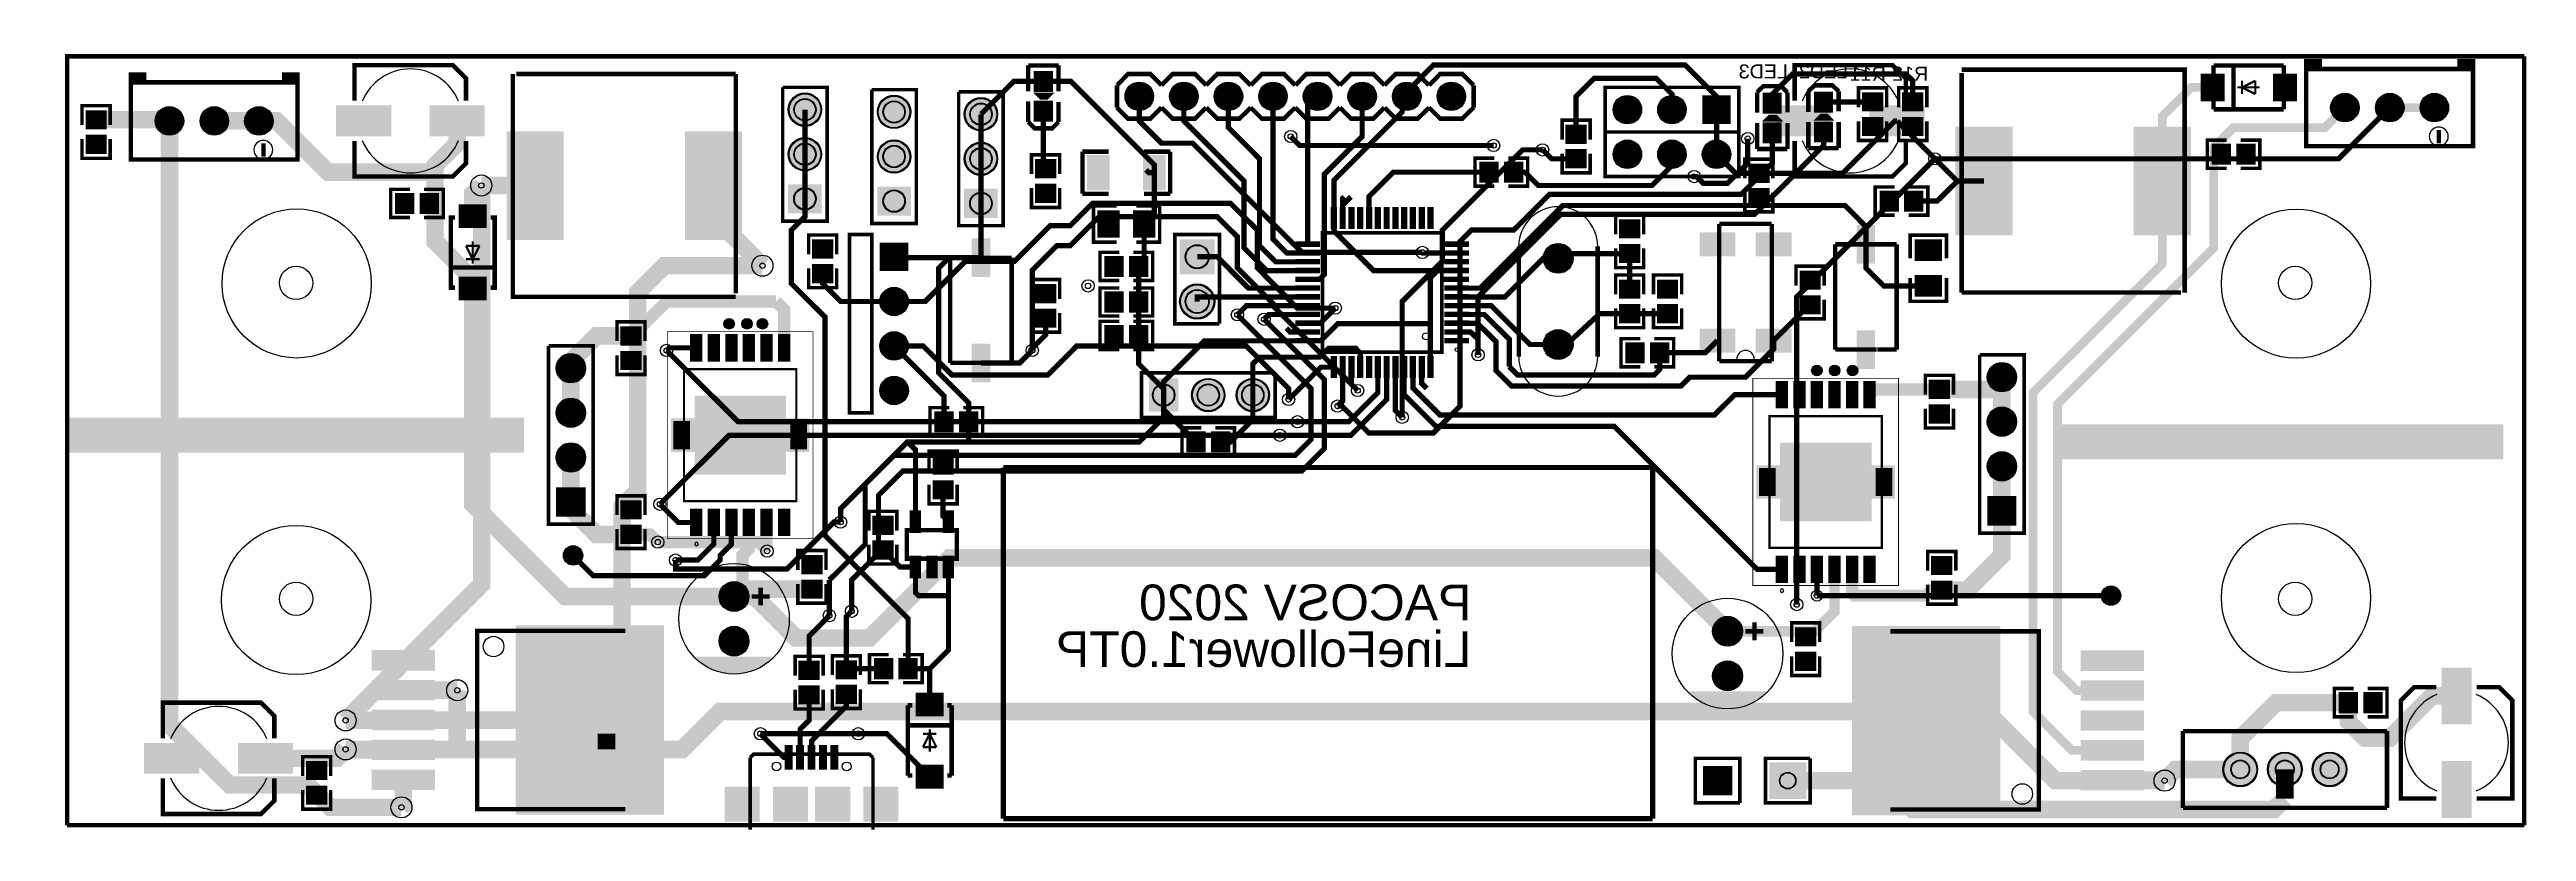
# Model space of a CAD drawing. Header units: millimetres. Extents: x -1 to 140, y -4 to 40.
import ezdxf

# ---------------------------------------------------------------- set-up
doc = ezdxf.new("R2010")
doc.units = ezdxf.units.MM
for name, color, linetype, true_color in [('BoardOutLine', 7, 'Continuous', 0xff00ff), ('BottomLayer', 7, 'Continuous', 0x0000ff), ('BottomPasteMaskLayer', 7, 'Continuous', 0x800000), ('BottomSilkLayer', 7, 'Continuous', 0x66cc33), ('BottomSolderMaskLayer', 7, 'Continuous', 0xaa00ff), ('Document', 7, 'Continuous', 0xffffff), ('Hole', 7, 'Continuous', 0x222222), ('Multi-Layer', 7, 'Continuous', 0xc0c0c0), ('TopLayer', 7, 'Continuous', 0xff0000), ('TopPasteMaskLayer', 7, 'Continuous', 0x808080), ('TopSilkLayer', 7, 'Continuous', 0xffcc00), ('TopSolderMaskLayer', 7, 'Continuous', 0x800080)]:
    doc.layers.add(name, color=color, linetype=linetype, true_color=true_color)
doc.styles.get("Standard").update_dxf_attribs({"font": 'arial.ttf'})

msp = doc.modelspace()

# ---------------------------------------------------------------- texts
at = {"layer": 'BottomSilkLayer', "text_generation_flag": 2}
for s, height, p in [('LED3', 0.8, (98.04, 38.74)), ('LED2', 0.8, (101.47, 38.74)), ('R11', 0.8, (103.63, 38.61)), ('R12', 0.8, (106.04, 38.61)), ('PACOSV 2020', 2.032, (80.01, 7.87)), ('LineFollower1.0TP', 2.032, (80.01, 5.21))]:
    msp.add_text(s, height=height, dxfattribs=at).set_placement(p)

# ---------------------------------------------------------------- hatches: boundary and pattern name
at = {"layer": 'BottomLayer'}
for points in [[(97.65, 37.88), (96.66, 37.88), (96.66, 36.79), (97.65, 36.79)], [(100.57, 37.93), (99.58, 37.93), (99.58, 36.84), (100.57, 36.84)], [(102.32, 37.9), (102.32, 36.9), (103.42, 36.9), (103.42, 37.9)], [(104.61, 37.9), (104.61, 36.9), (105.71, 36.9), (105.71, 37.9)], [(97.65, 36.18), (96.66, 36.18), (96.66, 35.09), (97.65, 35.09)], [(100.57, 36.23), (99.58, 36.23), (99.58, 35.14), (100.57, 35.14)], [(102.32, 36.5), (102.32, 35.5), (103.42, 35.5), (103.42, 36.5)], [(104.61, 36.5), (104.61, 35.5), (105.71, 35.5), (105.71, 36.5)]]:
    msp.add_hatch(color=256, dxfattribs=at).paths.add_polyline_path(points)
at = {"layer": 'BottomPasteMaskLayer'}
for points in [[(97.65, 37.88), (96.66, 37.88), (96.66, 36.79), (97.65, 36.79)], [(100.57, 37.93), (99.58, 37.93), (99.58, 36.84), (100.57, 36.84)], [(102.32, 37.9), (102.32, 36.9), (103.42, 36.9), (103.42, 37.9)], [(104.61, 37.9), (104.61, 36.9), (105.71, 36.9), (105.71, 37.9)], [(97.65, 36.18), (96.66, 36.18), (96.66, 35.09), (97.65, 35.09)], [(100.57, 36.23), (99.58, 36.23), (99.58, 35.14), (100.57, 35.14)], [(102.32, 36.5), (102.32, 35.5), (103.42, 35.5), (103.42, 36.5)], [(104.61, 36.5), (104.61, 35.5), (105.71, 35.5), (105.71, 36.5)]]:
    msp.add_hatch(color=256, dxfattribs=at).paths.add_polyline_path(points)
at = {"layer": 'BottomSolderMaskLayer'}
for points in [[(60.27, 37.72, 1), (61.9, 37.72, 1)], [(62.81, 37.72, 1), (64.44, 37.72, 1)], [(65.35, 37.72, 1), (66.98, 37.72, 1)], [(67.89, 37.72, 1), (69.52, 37.72, 1)], [(70.43, 37.72, 1), (72.06, 37.72, 1)], [(72.97, 37.72, 1), (74.6, 37.72, 1)], [(75.51, 37.72, 1), (77.14, 37.72, 1)], [(78.05, 37.72, 1), (79.68, 37.72, 1)], [(5.02, 36.32, 1), (6.64, 36.32, 1)], [(7.58, 36.32, 1), (9.2, 36.32, 1)], [(10.12, 36.32, 1), (11.74, 36.32, 1)], [(41.09, 36.96, 1), (42.99, 36.96, 1)], [(46.17, 36.83, 1), (48.07, 36.83, 1)], [(51.12, 36.7, 1), (53.02, 36.7, 1)], [(88.09, 36.96, 1), (89.71, 36.96, 1)], [(90.63, 36.96, 1), (92.25, 36.96, 1)], [(94.79, 37.77), (94.79, 36.14), (93.17, 36.14), (93.17, 37.77)], [(97.7, 37.93), (96.61, 37.93), (96.61, 36.74), (97.7, 36.74)], [(100.62, 37.99), (99.53, 37.99), (99.53, 36.79), (100.62, 36.79)], [(102.26, 37.95), (102.26, 36.86), (103.48, 36.86), (103.48, 37.95)], [(104.55, 37.95), (104.55, 36.86), (105.76, 36.86), (105.76, 37.95)], [(128.97, 37.08, 1), (130.6, 37.08, 1)], [(131.53, 37.08, 1), (133.16, 37.08, 1)], [(134.07, 37.08, 1), (135.7, 37.08, 1)], [(41.09, 34.42, 1), (42.99, 34.42, 1)], [(97.7, 36.23), (96.61, 36.23), (96.61, 35.04), (97.7, 35.04)], [(100.62, 36.28), (99.53, 36.28), (99.53, 35.09), (100.62, 35.09)], [(102.26, 36.55), (102.26, 35.46), (103.48, 35.46), (103.48, 36.55)], [(104.55, 36.55), (104.55, 35.46), (105.76, 35.46), (105.76, 36.55)], [(46.17, 34.29, 1), (48.07, 34.29, 1)], [(51.12, 34.16, 1), (53.02, 34.16, 1)], [(88.09, 34.42, 1), (89.71, 34.42, 1)], [(90.63, 34.42, 1), (92.25, 34.42, 1)], [(93.17, 34.42, 1), (94.79, 34.42, 1)], [(41.08, 31.05), (41.08, 32.71), (43, 32.71), (43, 31.05)], [(46.16, 30.92), (46.16, 32.58), (48.08, 32.58), (48.08, 30.92)], [(51.11, 30.79), (51.11, 32.45), (53.03, 32.45), (53.03, 30.79)], [(47.93, 29.39), (47.93, 27.76), (46.3, 27.76), (46.3, 29.39)], [(65.39, 29.58), (65.39, 27.57), (63.39, 27.57), (63.39, 29.58)], [(84.11, 28.49, 1), (85.81, 28.49, 1)], [(46.3, 26.03, 1), (47.93, 26.03, 1)], [(63.39, 26.03, 1), (65.39, 26.03, 1)], [(46.3, 23.5, 1), (47.93, 23.5, 1)], [(84.11, 23.58, 1), (85.81, 23.58, 1)], [(27.86, 22.23, 1), (29.54, 22.23, 1)], [(46.3, 20.96, 1), (47.93, 20.96, 1)], [(61.65, 21.65), (63.32, 21.65), (63.32, 19.75), (61.65, 19.75)], [(64.07, 20.7, 1), (65.97, 20.7, 1)], [(66.61, 20.7, 1), (68.51, 20.7, 1)], [(109.4, 21.72, 1), (111.07, 21.72, 1)], [(27.86, 19.69, 1), (29.54, 19.69, 1)], [(109.4, 19.18, 1), (111.07, 19.18, 1)], [(27.86, 17.14, 1), (29.54, 17.14, 1)], [(109.4, 16.64, 1), (111.07, 16.64, 1)], [(27.86, 13.77), (27.86, 15.44), (29.54, 15.44), (29.54, 13.77)], [(109.4, 13.26), (109.4, 14.94), (111.07, 14.94), (111.07, 13.26)], [(28.28, 11.56, 1), (29.38, 11.56, 1)], [(37.15, 9.22, 1), (38.85, 9.22, 1)], [(115.91, 9.27, 1), (117.01, 9.27, 1)], [(37.15, 6.68, 1), (38.85, 6.68, 1)], [(93.76, 7.24, 1), (95.47, 7.24, 1)], [(93.76, 4.7, 1), (95.47, 4.7, 1)], [(122.83, -0.63, 1), (124.82, -0.63, 1)], [(125.37, -0.63, 1), (127.36, -0.63, 1)], [(127.91, -0.63, 1), (129.9, -0.63, 1)], [(94.88, -0.43), (94.88, -2.11), (93.21, -2.11), (93.21, -0.43)], [(96.99, -0.22), (99.09, -0.22), (99.09, -2.32), (96.99, -2.32)]]:
    msp.add_hatch(color=256, dxfattribs=at).paths.add_polyline_path(points)
at = {"layer": 'Document'}
for points in [[(35.9, 18.61), (38.15, 18.61), (38.15, 20.52), (35.9, 20.52)], [(38.55, 18.61), (40.8, 18.61), (40.8, 20.52), (38.55, 20.52)], [(34.55, 17.61), (35.5, 17.61), (35.5, 19.22), (34.55, 19.22)], [(41.2, 17.61), (42.15, 17.61), (42.15, 19.22), (41.2, 19.22)], [(35.9, 16.31), (38.15, 16.31), (38.15, 18.22), (35.9, 18.22)], [(38.55, 16.31), (40.8, 16.31), (40.8, 18.22), (38.55, 18.22)], [(97.75, 15.95), (100, 15.95), (100, 17.85), (97.75, 17.85)], [(100.4, 15.95), (102.65, 15.95), (102.65, 17.85), (100.4, 17.85)], [(96.4, 14.95), (97.35, 14.95), (97.35, 16.55), (96.4, 16.55)], [(97.75, 13.65), (100, 13.65), (100, 15.55), (97.75, 15.55)], [(100.4, 13.65), (102.65, 13.65), (102.65, 15.55), (100.4, 15.55)], [(103.05, 14.95), (104, 14.95), (104, 16.55), (103.05, 16.55)]]:
    msp.add_hatch(color=256, dxfattribs=at).paths.add_polyline_path(points)
at = {"layer": 'Multi-Layer'}
for points in [[(60.32, 37.72, 1), (61.85, 37.72, 1)], [(62.87, 37.72, 1), (64.39, 37.72, 1)], [(65.41, 37.72, 1), (66.93, 37.72, 1)], [(67.94, 37.72, 1), (69.47, 37.72, 1)], [(70.48, 37.72, 1), (72.01, 37.72, 1)], [(73.02, 37.72, 1), (74.55, 37.72, 1)], [(75.56, 37.72, 1), (77.09, 37.72, 1)], [(78.11, 37.72, 1), (79.63, 37.72, 1)], [(5.07, 36.32, 1), (6.59, 36.32, 1)], [(7.63, 36.32, 1), (9.15, 36.32, 1)], [(10.17, 36.32, 1), (11.69, 36.32, 1)], [(41.14, 36.96, 1), (42.94, 36.96, 1)], [(46.22, 36.83, 1), (48.02, 36.83, 1)], [(51.17, 36.7, 1), (52.97, 36.7, 1)], [(88.14, 36.96, 1), (89.66, 36.96, 1)], [(90.68, 36.96, 1), (92.2, 36.96, 1)], [(94.74, 37.72), (94.74, 36.2), (93.22, 36.2), (93.22, 37.72)], [(129.02, 37.08, 1), (130.55, 37.08, 1)], [(131.58, 37.08, 1), (133.11, 37.08, 1)], [(134.12, 37.08, 1), (135.65, 37.08, 1)], [(41.14, 34.42, 1), (42.94, 34.42, 1)], [(46.22, 34.29, 1), (48.02, 34.29, 1)], [(51.17, 34.16, 1), (52.97, 34.16, 1)], [(88.14, 34.42, 1), (89.66, 34.42, 1)], [(90.68, 34.42, 1), (92.2, 34.42, 1)], [(93.22, 34.42, 1), (94.74, 34.42, 1)], [(41.14, 31.09), (41.14, 32.66), (42.94, 32.66), (42.94, 31.09)], [(46.22, 30.96), (46.22, 32.54), (48.02, 32.54), (48.02, 30.96)], [(51.17, 30.84), (51.17, 32.41), (52.97, 32.41), (52.97, 30.84)], [(47.88, 29.34), (47.88, 27.81), (46.35, 27.81), (46.35, 29.34)], [(65.34, 29.53), (65.34, 27.63), (63.44, 27.63), (63.44, 29.53)], [(84.16, 28.49, 1), (85.76, 28.49, 1)], [(63.44, 26.03, 1), (65.34, 26.03, 1)], [(46.35, 26.03, 1), (47.88, 26.03, 1)], [(46.35, 23.5, 1), (47.88, 23.5, 1)], [(84.16, 23.58, 1), (85.76, 23.58, 1)], [(27.91, 22.23, 1), (29.49, 22.23, 1)], [(46.35, 20.96, 1), (47.88, 20.96, 1)], [(61.7, 21.6), (63.27, 21.6), (63.27, 19.8), (61.7, 19.8)], [(64.12, 20.7, 1), (65.92, 20.7, 1)], [(66.66, 20.7, 1), (68.46, 20.7, 1)], [(109.45, 21.72, 1), (111.02, 21.72, 1)], [(27.91, 19.69, 1), (29.49, 19.69, 1)], [(109.45, 19.18, 1), (111.02, 19.18, 1)], [(27.91, 17.14, 1), (29.49, 17.14, 1)], [(109.45, 16.64, 1), (111.02, 16.64, 1)], [(27.91, 13.82), (27.91, 15.39), (29.49, 15.39), (29.49, 13.82)], [(109.45, 13.31), (109.45, 14.88), (111.02, 14.88), (111.02, 13.31)], [(37.2, 9.22, 1), (38.8, 9.22, 1)], [(37.2, 6.68, 1), (38.8, 6.68, 1)], [(93.82, 7.24, 1), (95.41, 7.24, 1)], [(93.82, 4.7, 1), (95.41, 4.7, 1)], [(122.89, -0.63, 1), (124.76, -0.63, 1)], [(125.43, -0.63, 1), (127.3, -0.63, 1)], [(127.97, -0.63, 1), (129.84, -0.63, 1)], [(94.83, -0.48), (94.83, -2.06), (93.26, -2.06), (93.26, -0.48)], [(97.04, -0.27), (99.04, -0.27), (99.04, -2.27), (97.04, -2.27)]]:
    msp.add_hatch(color=256, dxfattribs=at).paths.add_polyline_path(points)
at = {"layer": 'TopLayer'}
for points in [[(56.12, 38.02), (55.13, 38.02), (55.13, 39.12), (56.12, 39.12)], [(122.89, 37.49), (121.62, 37.49), (121.62, 38.96), (122.89, 38.96)], [(127, 37.49), (125.73, 37.49), (125.73, 38.96), (127, 38.96)], [(1.1, 35.89), (1.1, 36.89), (2.2, 36.89), (2.2, 35.89)], [(15.37, 37.15), (18.41, 37.15), (18.41, 35.5), (15.37, 35.5)], [(20.7, 37.15), (23.75, 37.15), (23.75, 35.5), (20.7, 35.5)], [(56.12, 36.32), (55.13, 36.32), (55.13, 37.41), (56.12, 37.41)], [(97.41, 37.15), (100.46, 37.15), (100.46, 35.5), (97.41, 35.5)], [(102.74, 37.15), (105.79, 37.15), (105.79, 35.5), (102.74, 35.5)], [(1.1, 34.49), (1.1, 35.49), (2.2, 35.49), (2.2, 34.49)], [(25.07, 29.64), (25.07, 35.64), (28.27, 35.64), (28.27, 29.64)], [(35.23, 29.64), (35.23, 35.64), (38.43, 35.64), (38.43, 29.64)], [(86.53, 36.06), (86.53, 35.06), (85.43, 35.06), (85.43, 36.06)], [(110.82, 35.89), (110.82, 29.89), (107.62, 29.89), (107.62, 35.89)], [(120.98, 35.89), (120.98, 29.89), (117.78, 29.89), (117.78, 35.89)], [(56.3, 34.09), (56.3, 33.09), (55.2, 33.09), (55.2, 34.09)], [(59.35, 32.42), (58.15, 32.42), (58.15, 34.32), (59.35, 34.32)], [(62.55, 32.42), (61.35, 32.42), (61.35, 34.32), (62.55, 34.32)], [(81.52, 32.85), (80.52, 32.85), (80.52, 33.95), (81.52, 33.95)], [(82.92, 32.85), (81.92, 32.85), (81.92, 33.95), (82.92, 33.95)], [(86.53, 34.66), (86.53, 33.66), (85.43, 33.66), (85.43, 34.66)], [(123.24, 33.87), (122.24, 33.87), (122.24, 34.97), (123.24, 34.97)], [(124.64, 33.87), (123.64, 33.87), (123.64, 34.97), (124.64, 34.97)], [(56.3, 32.69), (56.3, 31.69), (55.2, 31.69), (55.2, 32.69)], [(95.84, 32.84), (95.84, 33.84), (96.94, 33.84), (96.94, 32.84)], [(19.74, 31.07), (18.74, 31.07), (18.74, 32.17), (19.74, 32.17)], [(21.14, 31.07), (20.14, 31.07), (20.14, 32.17), (21.14, 32.17)], [(23.85, 31.52), (23.85, 30.25), (22.38, 30.25), (22.38, 31.52)], [(59.91, 29.72), (58.75, 29.72), (58.75, 31.17), (59.91, 31.17)], [(61.95, 29.72), (60.79, 29.72), (60.79, 31.17), (61.95, 31.17)], [(72.33, 30.19), (72.03, 30.19), (72.03, 31.39), (72.33, 31.39)], [(72.83, 30.19), (72.53, 30.19), (72.53, 31.39), (72.83, 31.39)], [(73.33, 30.19), (73.03, 30.19), (73.03, 31.39), (73.33, 31.39)], [(73.83, 30.19), (73.53, 30.19), (73.53, 31.39), (73.83, 31.39)], [(74.33, 30.19), (74.03, 30.19), (74.03, 31.39), (74.33, 31.39)], [(74.83, 30.19), (74.53, 30.19), (74.53, 31.39), (74.83, 31.39)], [(75.33, 30.19), (75.03, 30.19), (75.03, 31.39), (75.33, 31.39)], [(75.83, 30.19), (75.53, 30.19), (75.53, 31.39), (75.83, 31.39)], [(76.33, 30.19), (76.03, 30.19), (76.03, 31.39), (76.33, 31.39)], [(76.83, 30.19), (76.53, 30.19), (76.53, 31.39), (76.83, 31.39)], [(77.33, 30.19), (77.03, 30.19), (77.03, 31.39), (77.33, 31.39)], [(77.83, 30.19), (77.53, 30.19), (77.53, 31.39), (77.83, 31.39)], [(95.84, 31.44), (95.84, 32.44), (96.94, 32.44), (96.94, 31.44)], [(104.32, 31.2), (103.32, 31.2), (103.32, 32.3), (104.32, 32.3)], [(105.72, 31.2), (104.72, 31.2), (104.72, 32.3), (105.72, 32.3)], [(89.58, 30.66), (89.58, 29.66), (88.48, 29.66), (88.48, 30.66)], [(94.98, 29.94), (94.98, 28.64), (93.08, 28.64), (93.08, 29.94)], [(96.28, 28.64), (96.28, 29.94), (98.18, 29.94), (98.18, 28.64)], [(101.99, 28.29), (101.99, 30.29), (102.99, 30.29), (102.99, 28.29)], [(43.6, 29.52), (43.6, 28.52), (42.5, 28.52), (42.5, 29.52)], [(51.57, 27.52), (51.57, 29.52), (52.57, 29.52), (52.57, 27.52)], [(60.15, 27.48), (59.15, 27.48), (59.15, 28.58), (60.15, 28.58)], [(61.55, 27.48), (60.55, 27.48), (60.55, 28.58), (61.55, 28.58)], [(71.28, 29.44), (71.28, 29.14), (70.08, 29.14), (70.08, 29.44)], [(71.28, 28.94), (71.28, 28.64), (70.08, 28.64), (70.08, 28.94)], [(71.28, 28.44), (71.28, 28.14), (70.08, 28.14), (70.08, 28.44)], [(78.58, 29.14), (78.58, 29.44), (79.78, 29.44), (79.78, 29.14)], [(78.58, 28.64), (78.58, 28.94), (79.78, 28.94), (79.78, 28.64)], [(78.58, 28.14), (78.58, 28.44), (79.78, 28.44), (79.78, 28.14)], [(89.58, 29.26), (89.58, 28.26), (88.48, 28.26), (88.48, 29.26)], [(105.32, 28.38), (105.32, 29.54), (106.77, 29.54), (106.77, 28.38)], [(23.85, 27.41), (23.85, 26.14), (22.38, 26.14), (22.38, 27.41)], [(43.6, 28.12), (43.6, 27.12), (42.5, 27.12), (42.5, 28.12)], [(56.3, 26.98), (56.3, 25.98), (55.2, 25.98), (55.2, 26.98)], [(71.28, 27.94), (71.28, 27.64), (70.08, 27.64), (70.08, 27.94)], [(71.28, 27.44), (71.28, 27.14), (70.08, 27.14), (70.08, 27.44)], [(71.28, 26.94), (71.28, 26.64), (70.08, 26.64), (70.08, 26.94)], [(78.58, 27.64), (78.58, 27.94), (79.78, 27.94), (79.78, 27.64)], [(78.58, 27.14), (78.58, 27.44), (79.78, 27.44), (79.78, 27.14)], [(78.58, 26.64), (78.58, 26.94), (79.78, 26.94), (79.78, 26.64)], [(89.58, 27.24), (89.58, 26.24), (88.48, 26.24), (88.48, 27.24)], [(91.74, 27.24), (91.74, 26.24), (90.64, 26.24), (90.64, 27.24)], [(99.86, 27.74), (99.86, 26.74), (98.76, 26.74), (98.76, 27.74)], [(105.32, 26.34), (105.32, 27.5), (106.77, 27.5), (106.77, 26.34)], [(56.3, 25.58), (56.3, 24.58), (55.2, 24.58), (55.2, 25.58)], [(60.15, 25.45), (59.15, 25.45), (59.15, 26.55), (60.15, 26.55)], [(61.55, 25.45), (60.55, 25.45), (60.55, 26.55), (61.55, 26.55)], [(71.28, 26.44), (71.28, 26.14), (70.08, 26.14), (70.08, 26.44)], [(71.28, 25.94), (71.28, 25.64), (70.08, 25.64), (70.08, 25.94)], [(71.28, 25.44), (71.28, 25.14), (70.08, 25.14), (70.08, 25.44)], [(78.58, 26.14), (78.58, 26.44), (79.78, 26.44), (79.78, 26.14)], [(78.58, 25.64), (78.58, 25.94), (79.78, 25.94), (79.78, 25.64)], [(78.58, 25.14), (78.58, 25.44), (79.78, 25.44), (79.78, 25.14)], [(89.58, 25.84), (89.58, 24.84), (88.48, 24.84), (88.48, 25.84)], [(91.74, 25.84), (91.74, 24.84), (90.64, 24.84), (90.64, 25.84)], [(99.86, 26.34), (99.86, 25.34), (98.76, 25.34), (98.76, 26.34)], [(31.58, 23.57), (31.58, 24.57), (32.68, 24.57), (32.68, 23.57)], [(36.18, 24.07), (36.18, 22.72), (35.53, 22.72), (35.53, 24.07)], [(37.18, 24.07), (37.18, 22.72), (36.53, 22.72), (36.53, 24.07)], [(37.47, 24.76, 1), (37.97, 24.76, 1)], [(38.18, 24.07), (38.18, 22.72), (37.53, 22.72), (37.53, 24.07)], [(38.49, 24.76, 1), (38.98, 24.76, 1)], [(39.18, 24.07), (39.18, 22.72), (38.53, 22.72), (38.53, 24.07)], [(39.37, 24.76, 1), (39.87, 24.76, 1)], [(40.18, 24.07), (40.18, 22.72), (39.53, 22.72), (39.53, 24.07)], [(41.18, 24.07), (41.18, 22.72), (40.53, 22.72), (40.53, 24.07)], [(60.15, 23.55), (59.15, 23.55), (59.15, 24.65), (60.15, 24.65)], [(61.55, 23.55), (60.55, 23.55), (60.55, 24.65), (61.55, 24.65)], [(71.28, 24.94), (71.28, 24.64), (70.08, 24.64), (70.08, 24.94)], [(71.28, 24.44), (71.28, 24.14), (70.08, 24.14), (70.08, 24.44)], [(78.58, 24.64), (78.58, 24.94), (79.78, 24.94), (79.78, 24.64)], [(78.58, 24.14), (78.58, 24.44), (79.78, 24.44), (79.78, 24.14)], [(94.98, 24.45), (94.98, 23.15), (93.08, 23.15), (93.08, 24.45)], [(96.28, 23.15), (96.28, 24.45), (98.18, 24.45), (98.18, 23.15)], [(101.99, 22.29), (101.99, 24.29), (102.99, 24.29), (102.99, 22.29)], [(31.58, 22.17), (31.58, 23.17), (32.68, 23.17), (32.68, 22.17)], [(51.57, 21.53), (51.57, 23.53), (52.57, 23.53), (52.57, 21.53)], [(71.28, 23.94), (71.28, 23.64), (70.08, 23.64), (70.08, 23.94)], [(72.03, 22.89), (72.33, 22.89), (72.33, 21.69), (72.03, 21.69)], [(72.53, 22.89), (72.83, 22.89), (72.83, 21.69), (72.53, 21.69)], [(73.03, 22.89), (73.33, 22.89), (73.33, 21.69), (73.03, 21.69)], [(73.53, 22.89), (73.83, 22.89), (73.83, 21.69), (73.53, 21.69)], [(74.03, 22.89), (74.33, 22.89), (74.33, 21.69), (74.03, 21.69)], [(74.53, 22.89), (74.83, 22.89), (74.83, 21.69), (74.53, 21.69)], [(75.03, 22.89), (75.33, 22.89), (75.33, 21.69), (75.03, 21.69)], [(75.53, 22.89), (75.83, 22.89), (75.83, 21.69), (75.53, 21.69)], [(76.03, 22.89), (76.33, 22.89), (76.33, 21.69), (76.03, 21.69)], [(76.53, 22.89), (76.83, 22.89), (76.83, 21.69), (76.53, 21.69)], [(77.03, 22.89), (77.33, 22.89), (77.33, 21.69), (77.03, 21.69)], [(77.53, 22.89), (77.83, 22.89), (77.83, 21.69), (77.53, 21.69)], [(78.58, 23.64), (78.58, 23.94), (79.78, 23.94), (79.78, 23.64)], [(88.84, 23.66), (89.84, 23.66), (89.84, 22.56), (88.84, 22.56)], [(90.24, 23.66), (91.24, 23.66), (91.24, 22.56), (90.24, 22.56)], [(98.03, 21.4), (98.03, 20.05), (97.38, 20.05), (97.38, 21.4)], [(99.03, 21.4), (99.03, 20.05), (98.38, 20.05), (98.38, 21.4)], [(100.03, 21.4), (100.03, 20.05), (99.38, 20.05), (99.38, 21.4)], [(99.45, 22.1, 1), (99.94, 22.1, 1)], [(101.03, 21.4), (101.03, 20.05), (100.38, 20.05), (100.38, 21.4)], [(100.46, 22.1, 1), (100.96, 22.1, 1)], [(102.03, 21.4), (102.03, 20.05), (101.38, 20.05), (101.38, 21.4)], [(101.48, 22.1, 1), (101.98, 22.1, 1)], [(103.03, 21.4), (103.03, 20.05), (102.38, 20.05), (102.38, 21.4)], [(106.13, 20.52), (106.13, 21.52), (107.23, 21.52), (107.23, 20.52)], [(40.9, 20.61), (40.9, 16.22), (35.8, 16.22), (35.8, 20.61)], [(106.13, 19.12), (106.13, 20.12), (107.23, 20.12), (107.23, 19.12)], [(35.8, 17.52), (34.45, 17.52), (34.45, 19.31), (35.8, 19.31)], [(42.25, 17.52), (40.9, 17.52), (40.9, 19.31), (42.25, 19.31)], [(50.47, 18.63), (49.47, 18.63), (49.47, 19.73), (50.47, 19.73)], [(51.87, 18.63), (50.87, 18.63), (50.87, 19.73), (51.87, 19.73)], [(64.82, 17.48), (63.82, 17.48), (63.82, 18.58), (64.82, 18.58)], [(66.22, 17.48), (65.22, 17.48), (65.22, 18.58), (66.22, 18.58)], [(49.36, 16.2), (49.36, 17.2), (50.46, 17.2), (50.46, 16.2)], [(102.75, 17.95), (102.75, 13.55), (97.65, 13.55), (97.65, 17.95)], [(49.36, 14.8), (49.36, 15.8), (50.46, 15.8), (50.46, 14.8)], [(97.65, 14.85), (96.3, 14.85), (96.3, 16.65), (97.65, 16.65)], [(104.1, 14.85), (102.75, 14.85), (102.75, 16.65), (104.1, 16.65)], [(32.68, 14.66), (32.68, 13.66), (31.58, 13.66), (31.58, 14.66)], [(35.53, 12.76), (35.53, 14.11), (36.18, 14.11), (36.18, 12.76)], [(36.53, 12.76), (36.53, 14.11), (37.18, 14.11), (37.18, 12.76)], [(37.53, 12.76), (37.53, 14.11), (38.18, 14.11), (38.18, 12.76)], [(38.53, 12.76), (38.53, 14.11), (39.18, 14.11), (39.18, 12.76)], [(39.53, 12.76), (39.53, 14.11), (40.18, 14.11), (40.18, 12.76)], [(40.53, 12.76), (40.53, 14.11), (41.18, 14.11), (41.18, 12.76)], [(32.68, 13.26), (32.68, 12.26), (31.58, 12.26), (31.58, 13.26)], [(47.03, 13.77), (47.03, 12.77), (45.93, 12.77), (45.93, 13.77)], [(48.06, 14.09), (48.61, 14.09), (48.61, 12.89), (48.06, 12.89)], [(49.94, 14.09), (50.49, 14.09), (50.49, 12.89), (49.94, 12.89)], [(41.89, 10.54), (41.89, 11.54), (42.99, 11.54), (42.99, 10.54)], [(47.03, 12.37), (47.03, 11.37), (45.93, 11.37), (45.93, 12.37)], [(48.06, 11.5), (48.61, 11.5), (48.61, 10.3), (48.06, 10.3)], [(49, 11.5), (49.55, 11.5), (49.55, 10.3), (49, 10.3)], [(49.94, 11.5), (50.49, 11.5), (50.49, 10.3), (49.94, 10.3)], [(97.38, 10.1), (97.38, 11.45), (98.03, 11.45), (98.03, 10.1)], [(98.38, 10.1), (98.38, 11.45), (99.03, 11.45), (99.03, 10.1)], [(99.38, 10.1), (99.38, 11.45), (100.03, 11.45), (100.03, 10.1)], [(100.38, 10.1), (100.38, 11.45), (101.03, 11.45), (101.03, 10.1)], [(101.38, 10.1), (101.38, 11.45), (102.03, 11.45), (102.03, 10.1)], [(102.38, 10.1), (102.38, 11.45), (103.03, 11.45), (103.03, 10.1)], [(107.36, 11.49), (107.36, 10.49), (106.26, 10.49), (106.26, 11.49)], [(41.89, 9.14), (41.89, 10.14), (42.99, 10.14), (42.99, 9.14)], [(107.36, 10.09), (107.36, 9.09), (106.26, 9.09), (106.26, 10.09)], [(33.97, 7.51), (33.97, -3.15), (25.59, -3.15), (25.59, 7.51)], [(99.61, 7.42), (99.61, 6.42), (98.51, 6.42), (98.51, 7.42)], [(101.73, -3.17), (101.73, 7.49), (110.11, 7.49), (110.11, -3.17)], [(17.41, 6.12), (20.91, 6.12), (20.91, 5.05), (17.41, 5.05)], [(47.02, 4.56), (46.02, 4.56), (46.02, 5.66), (47.02, 5.66)], [(48.42, 4.56), (47.42, 4.56), (47.42, 5.66), (48.42, 5.66)], [(99.61, 6.02), (99.61, 5.02), (98.51, 5.02), (98.51, 6.02)], [(118.29, 5.03), (114.79, 5.03), (114.79, 6.1), (118.29, 6.1)], [(17.41, 4.42), (20.91, 4.42), (20.91, 3.35), (17.41, 3.35)], [(41.73, 4.51), (41.73, 5.51), (42.83, 5.51), (42.83, 4.51)], [(43.85, 4.54), (43.85, 5.54), (44.95, 5.54), (44.95, 4.54)], [(118.29, 3.33), (114.79, 3.33), (114.79, 4.4), (118.29, 4.4)], [(135.32, 2.03), (135.32, 5.08), (136.97, 5.08), (136.97, 2.03)], [(41.73, 3.11), (41.73, 4.11), (42.83, 4.11), (42.83, 3.11)], [(43.85, 3.14), (43.85, 4.14), (44.95, 4.14), (44.95, 3.14)], [(48.41, 2.44), (48.41, 3.71), (49.88, 3.71), (49.88, 2.44)], [(129.48, 3.72), (130.48, 3.72), (130.48, 2.62), (129.48, 2.62)], [(130.88, 3.72), (131.88, 3.72), (131.88, 2.62), (130.88, 2.62)], [(17.41, 2.72), (20.91, 2.72), (20.91, 1.65), (17.41, 1.65)], [(118.29, 1.62), (114.79, 1.62), (114.79, 2.69), (118.29, 2.69)], [(4.45, 0.83), (7.49, 0.83), (7.49, -0.83), (4.45, -0.83)], [(9.78, 0.83), (12.83, 0.83), (12.83, -0.83), (9.78, -0.83)], [(17.41, 1.02), (20.91, 1.02), (20.91, -0.05), (17.41, -0.05)], [(41.32, -0.61), (40.92, -0.61), (40.92, 0.74), (41.32, 0.74)], [(41.97, -0.61), (41.57, -0.61), (41.57, 0.74), (41.97, 0.74)], [(42.62, -0.61), (42.22, -0.61), (42.22, 0.74), (42.62, 0.74)], [(43.27, -0.61), (42.87, -0.61), (42.87, 0.74), (43.27, 0.74)], [(43.92, -0.61), (43.52, -0.61), (43.52, 0.74), (43.92, 0.74)], [(118.29, -0.08), (114.79, -0.08), (114.79, 0.99), (118.29, 0.99)], [(13.67, -1.2), (13.67, -0.2), (14.77, -0.2), (14.77, -1.2)], [(17.41, -0.69), (20.91, -0.69), (20.91, -1.76), (17.41, -1.76)], [(48.41, -1.68), (48.41, -0.41), (49.88, -0.41), (49.88, -1.68)], [(118.29, -1.78), (114.79, -1.78), (114.79, -0.71), (118.29, -0.71)], [(135.32, -3.3), (135.32, -0.25), (136.97, -0.25), (136.97, -3.3)], [(13.67, -2.6), (13.67, -1.6), (14.77, -1.6), (14.77, -2.6)], [(37.52, -1.66), (39.42, -1.66), (39.42, -3.56), (37.52, -3.56)], [(40.27, -1.66), (42.17, -1.66), (42.17, -3.56), (40.27, -3.56)], [(42.67, -1.66), (44.57, -1.66), (44.57, -3.56), (42.67, -3.56)], [(45.42, -1.66), (47.32, -1.66), (47.32, -3.56), (45.42, -3.56)]]:
    msp.add_hatch(color=256, dxfattribs=at).paths.add_polyline_path(points)
at = {"layer": 'TopPasteMaskLayer'}
for points in [[(56.12, 38.02), (55.13, 38.02), (55.13, 39.12), (56.12, 39.12)], [(122.89, 37.49), (121.62, 37.49), (121.62, 38.96), (122.89, 38.96)], [(127, 37.49), (125.73, 37.49), (125.73, 38.96), (127, 38.96)], [(1.1, 35.89), (1.1, 36.89), (2.2, 36.89), (2.2, 35.89)], [(15.37, 37.15), (18.41, 37.15), (18.41, 35.5), (15.37, 35.5)], [(20.7, 37.15), (23.75, 37.15), (23.75, 35.5), (20.7, 35.5)], [(56.12, 36.32), (55.13, 36.32), (55.13, 37.41), (56.12, 37.41)], [(97.41, 37.15), (100.46, 37.15), (100.46, 35.5), (97.41, 35.5)], [(102.74, 37.15), (105.79, 37.15), (105.79, 35.5), (102.74, 35.5)], [(1.1, 34.49), (1.1, 35.49), (2.2, 35.49), (2.2, 34.49)], [(25.07, 29.64), (25.07, 35.64), (28.27, 35.64), (28.27, 29.64)], [(35.23, 29.64), (35.23, 35.64), (38.43, 35.64), (38.43, 29.64)], [(86.53, 36.06), (86.53, 35.06), (85.43, 35.06), (85.43, 36.06)], [(110.82, 35.89), (110.82, 29.89), (107.62, 29.89), (107.62, 35.89)], [(120.98, 35.89), (120.98, 29.89), (117.78, 29.89), (117.78, 35.89)], [(56.3, 34.09), (56.3, 33.09), (55.2, 33.09), (55.2, 34.09)], [(59.35, 32.42), (58.15, 32.42), (58.15, 34.32), (59.35, 34.32)], [(62.55, 32.42), (61.35, 32.42), (61.35, 34.32), (62.55, 34.32)], [(81.52, 32.85), (80.52, 32.85), (80.52, 33.95), (81.52, 33.95)], [(82.92, 32.85), (81.92, 32.85), (81.92, 33.95), (82.92, 33.95)], [(86.53, 34.66), (86.53, 33.66), (85.43, 33.66), (85.43, 34.66)], [(123.24, 33.87), (122.24, 33.87), (122.24, 34.97), (123.24, 34.97)], [(124.64, 33.87), (123.64, 33.87), (123.64, 34.97), (124.64, 34.97)], [(56.3, 32.69), (56.3, 31.69), (55.2, 31.69), (55.2, 32.69)], [(95.84, 32.84), (95.84, 33.84), (96.94, 33.84), (96.94, 32.84)], [(19.74, 31.07), (18.74, 31.07), (18.74, 32.17), (19.74, 32.17)], [(21.14, 31.07), (20.14, 31.07), (20.14, 32.17), (21.14, 32.17)], [(23.85, 31.52), (23.85, 30.25), (22.38, 30.25), (22.38, 31.52)], [(59.91, 29.72), (58.75, 29.72), (58.75, 31.17), (59.91, 31.17)], [(61.95, 29.72), (60.79, 29.72), (60.79, 31.17), (61.95, 31.17)], [(72.33, 30.19), (72.03, 30.19), (72.03, 31.39), (72.33, 31.39)], [(72.83, 30.19), (72.53, 30.19), (72.53, 31.39), (72.83, 31.39)], [(73.33, 30.19), (73.03, 30.19), (73.03, 31.39), (73.33, 31.39)], [(73.83, 30.19), (73.53, 30.19), (73.53, 31.39), (73.83, 31.39)], [(74.33, 30.19), (74.03, 30.19), (74.03, 31.39), (74.33, 31.39)], [(74.83, 30.19), (74.53, 30.19), (74.53, 31.39), (74.83, 31.39)], [(75.33, 30.19), (75.03, 30.19), (75.03, 31.39), (75.33, 31.39)], [(75.83, 30.19), (75.53, 30.19), (75.53, 31.39), (75.83, 31.39)], [(76.33, 30.19), (76.03, 30.19), (76.03, 31.39), (76.33, 31.39)], [(76.83, 30.19), (76.53, 30.19), (76.53, 31.39), (76.83, 31.39)], [(77.33, 30.19), (77.03, 30.19), (77.03, 31.39), (77.33, 31.39)], [(77.83, 30.19), (77.53, 30.19), (77.53, 31.39), (77.83, 31.39)], [(95.84, 31.44), (95.84, 32.44), (96.94, 32.44), (96.94, 31.44)], [(104.32, 31.2), (103.32, 31.2), (103.32, 32.3), (104.32, 32.3)], [(105.72, 31.2), (104.72, 31.2), (104.72, 32.3), (105.72, 32.3)], [(89.58, 30.66), (89.58, 29.66), (88.48, 29.66), (88.48, 30.66)], [(94.98, 29.94), (94.98, 28.64), (93.08, 28.64), (93.08, 29.94)], [(96.28, 28.64), (96.28, 29.94), (98.18, 29.94), (98.18, 28.64)], [(101.99, 28.29), (101.99, 30.29), (102.99, 30.29), (102.99, 28.29)], [(43.6, 29.52), (43.6, 28.52), (42.5, 28.52), (42.5, 29.52)], [(51.57, 27.52), (51.57, 29.52), (52.57, 29.52), (52.57, 27.52)], [(60.15, 27.48), (59.15, 27.48), (59.15, 28.58), (60.15, 28.58)], [(61.55, 27.48), (60.55, 27.48), (60.55, 28.58), (61.55, 28.58)], [(71.28, 29.44), (71.28, 29.14), (70.08, 29.14), (70.08, 29.44)], [(71.28, 28.94), (71.28, 28.64), (70.08, 28.64), (70.08, 28.94)], [(71.28, 28.44), (71.28, 28.14), (70.08, 28.14), (70.08, 28.44)], [(78.58, 29.14), (78.58, 29.44), (79.78, 29.44), (79.78, 29.14)], [(78.58, 28.64), (78.58, 28.94), (79.78, 28.94), (79.78, 28.64)], [(78.58, 28.14), (78.58, 28.44), (79.78, 28.44), (79.78, 28.14)], [(89.58, 29.26), (89.58, 28.26), (88.48, 28.26), (88.48, 29.26)], [(105.32, 28.38), (105.32, 29.54), (106.77, 29.54), (106.77, 28.38)], [(23.85, 27.41), (23.85, 26.14), (22.38, 26.14), (22.38, 27.41)], [(43.6, 28.12), (43.6, 27.12), (42.5, 27.12), (42.5, 28.12)], [(56.3, 26.98), (56.3, 25.98), (55.2, 25.98), (55.2, 26.98)], [(71.28, 27.94), (71.28, 27.64), (70.08, 27.64), (70.08, 27.94)], [(71.28, 27.44), (71.28, 27.14), (70.08, 27.14), (70.08, 27.44)], [(71.28, 26.94), (71.28, 26.64), (70.08, 26.64), (70.08, 26.94)], [(78.58, 27.64), (78.58, 27.94), (79.78, 27.94), (79.78, 27.64)], [(78.58, 27.14), (78.58, 27.44), (79.78, 27.44), (79.78, 27.14)], [(78.58, 26.64), (78.58, 26.94), (79.78, 26.94), (79.78, 26.64)], [(89.58, 27.24), (89.58, 26.24), (88.48, 26.24), (88.48, 27.24)], [(91.74, 27.24), (91.74, 26.24), (90.64, 26.24), (90.64, 27.24)], [(99.86, 27.74), (99.86, 26.74), (98.76, 26.74), (98.76, 27.74)], [(105.32, 26.34), (105.32, 27.5), (106.77, 27.5), (106.77, 26.34)], [(56.3, 25.58), (56.3, 24.58), (55.2, 24.58), (55.2, 25.58)], [(60.15, 25.45), (59.15, 25.45), (59.15, 26.55), (60.15, 26.55)], [(61.55, 25.45), (60.55, 25.45), (60.55, 26.55), (61.55, 26.55)], [(71.28, 26.44), (71.28, 26.14), (70.08, 26.14), (70.08, 26.44)], [(71.28, 25.94), (71.28, 25.64), (70.08, 25.64), (70.08, 25.94)], [(71.28, 25.44), (71.28, 25.14), (70.08, 25.14), (70.08, 25.44)], [(78.58, 26.14), (78.58, 26.44), (79.78, 26.44), (79.78, 26.14)], [(78.58, 25.64), (78.58, 25.94), (79.78, 25.94), (79.78, 25.64)], [(78.58, 25.14), (78.58, 25.44), (79.78, 25.44), (79.78, 25.14)], [(89.58, 25.84), (89.58, 24.84), (88.48, 24.84), (88.48, 25.84)], [(91.74, 25.84), (91.74, 24.84), (90.64, 24.84), (90.64, 25.84)], [(99.86, 26.34), (99.86, 25.34), (98.76, 25.34), (98.76, 26.34)], [(31.58, 23.57), (31.58, 24.57), (32.68, 24.57), (32.68, 23.57)], [(36.18, 24.07), (36.18, 22.72), (35.53, 22.72), (35.53, 24.07)], [(37.18, 24.07), (37.18, 22.72), (36.53, 22.72), (36.53, 24.07)], [(37.47, 24.76, 1), (37.97, 24.76, 1)], [(38.18, 24.07), (38.18, 22.72), (37.53, 22.72), (37.53, 24.07)], [(38.49, 24.76, 1), (38.98, 24.76, 1)], [(39.18, 24.07), (39.18, 22.72), (38.53, 22.72), (38.53, 24.07)], [(39.37, 24.76, 1), (39.87, 24.76, 1)], [(40.18, 24.07), (40.18, 22.72), (39.53, 22.72), (39.53, 24.07)], [(41.18, 24.07), (41.18, 22.72), (40.53, 22.72), (40.53, 24.07)], [(60.15, 23.55), (59.15, 23.55), (59.15, 24.65), (60.15, 24.65)], [(61.55, 23.55), (60.55, 23.55), (60.55, 24.65), (61.55, 24.65)], [(71.28, 24.94), (71.28, 24.64), (70.08, 24.64), (70.08, 24.94)], [(71.28, 24.44), (71.28, 24.14), (70.08, 24.14), (70.08, 24.44)], [(78.58, 24.64), (78.58, 24.94), (79.78, 24.94), (79.78, 24.64)], [(78.58, 24.14), (78.58, 24.44), (79.78, 24.44), (79.78, 24.14)], [(94.98, 24.45), (94.98, 23.15), (93.08, 23.15), (93.08, 24.45)], [(96.28, 23.15), (96.28, 24.45), (98.18, 24.45), (98.18, 23.15)], [(101.99, 22.29), (101.99, 24.29), (102.99, 24.29), (102.99, 22.29)], [(31.58, 22.17), (31.58, 23.17), (32.68, 23.17), (32.68, 22.17)], [(51.57, 21.53), (51.57, 23.53), (52.57, 23.53), (52.57, 21.53)], [(71.28, 23.94), (71.28, 23.64), (70.08, 23.64), (70.08, 23.94)], [(72.03, 22.89), (72.33, 22.89), (72.33, 21.69), (72.03, 21.69)], [(72.53, 22.89), (72.83, 22.89), (72.83, 21.69), (72.53, 21.69)], [(73.03, 22.89), (73.33, 22.89), (73.33, 21.69), (73.03, 21.69)], [(73.53, 22.89), (73.83, 22.89), (73.83, 21.69), (73.53, 21.69)], [(74.03, 22.89), (74.33, 22.89), (74.33, 21.69), (74.03, 21.69)], [(74.53, 22.89), (74.83, 22.89), (74.83, 21.69), (74.53, 21.69)], [(75.03, 22.89), (75.33, 22.89), (75.33, 21.69), (75.03, 21.69)], [(75.53, 22.89), (75.83, 22.89), (75.83, 21.69), (75.53, 21.69)], [(76.03, 22.89), (76.33, 22.89), (76.33, 21.69), (76.03, 21.69)], [(76.53, 22.89), (76.83, 22.89), (76.83, 21.69), (76.53, 21.69)], [(77.03, 22.89), (77.33, 22.89), (77.33, 21.69), (77.03, 21.69)], [(77.53, 22.89), (77.83, 22.89), (77.83, 21.69), (77.53, 21.69)], [(78.58, 23.64), (78.58, 23.94), (79.78, 23.94), (79.78, 23.64)], [(88.84, 23.66), (89.84, 23.66), (89.84, 22.56), (88.84, 22.56)], [(90.24, 23.66), (91.24, 23.66), (91.24, 22.56), (90.24, 22.56)], [(98.03, 21.4), (98.03, 20.05), (97.38, 20.05), (97.38, 21.4)], [(99.03, 21.4), (99.03, 20.05), (98.38, 20.05), (98.38, 21.4)], [(100.03, 21.4), (100.03, 20.05), (99.38, 20.05), (99.38, 21.4)], [(99.45, 22.1, 1), (99.94, 22.1, 1)], [(101.03, 21.4), (101.03, 20.05), (100.38, 20.05), (100.38, 21.4)], [(100.46, 22.1, 1), (100.96, 22.1, 1)], [(102.03, 21.4), (102.03, 20.05), (101.38, 20.05), (101.38, 21.4)], [(101.48, 22.1, 1), (101.98, 22.1, 1)], [(103.03, 21.4), (103.03, 20.05), (102.38, 20.05), (102.38, 21.4)], [(106.13, 20.52), (106.13, 21.52), (107.23, 21.52), (107.23, 20.52)], [(40.9, 20.61), (40.9, 16.22), (35.8, 16.22), (35.8, 20.61)], [(106.13, 19.12), (106.13, 20.12), (107.23, 20.12), (107.23, 19.12)], [(35.8, 17.52), (34.45, 17.52), (34.45, 19.31), (35.8, 19.31)], [(42.25, 17.52), (40.9, 17.52), (40.9, 19.31), (42.25, 19.31)], [(50.47, 18.63), (49.47, 18.63), (49.47, 19.73), (50.47, 19.73)], [(51.87, 18.63), (50.87, 18.63), (50.87, 19.73), (51.87, 19.73)], [(64.82, 17.48), (63.82, 17.48), (63.82, 18.58), (64.82, 18.58)], [(66.22, 17.48), (65.22, 17.48), (65.22, 18.58), (66.22, 18.58)], [(49.36, 16.2), (49.36, 17.2), (50.46, 17.2), (50.46, 16.2)], [(102.75, 17.95), (102.75, 13.55), (97.65, 13.55), (97.65, 17.95)], [(49.36, 14.8), (49.36, 15.8), (50.46, 15.8), (50.46, 14.8)], [(97.65, 14.85), (96.3, 14.85), (96.3, 16.65), (97.65, 16.65)], [(104.1, 14.85), (102.75, 14.85), (102.75, 16.65), (104.1, 16.65)], [(32.68, 14.66), (32.68, 13.66), (31.58, 13.66), (31.58, 14.66)], [(35.53, 12.76), (35.53, 14.11), (36.18, 14.11), (36.18, 12.76)], [(36.53, 12.76), (36.53, 14.11), (37.18, 14.11), (37.18, 12.76)], [(37.53, 12.76), (37.53, 14.11), (38.18, 14.11), (38.18, 12.76)], [(38.53, 12.76), (38.53, 14.11), (39.18, 14.11), (39.18, 12.76)], [(39.53, 12.76), (39.53, 14.11), (40.18, 14.11), (40.18, 12.76)], [(40.53, 12.76), (40.53, 14.11), (41.18, 14.11), (41.18, 12.76)], [(32.68, 13.26), (32.68, 12.26), (31.58, 12.26), (31.58, 13.26)], [(47.03, 13.77), (47.03, 12.77), (45.93, 12.77), (45.93, 13.77)], [(48.06, 14.09), (48.61, 14.09), (48.61, 12.89), (48.06, 12.89)], [(49.94, 14.09), (50.49, 14.09), (50.49, 12.89), (49.94, 12.89)], [(41.89, 10.54), (41.89, 11.54), (42.99, 11.54), (42.99, 10.54)], [(47.03, 12.37), (47.03, 11.37), (45.93, 11.37), (45.93, 12.37)], [(48.06, 11.5), (48.61, 11.5), (48.61, 10.3), (48.06, 10.3)], [(49, 11.5), (49.55, 11.5), (49.55, 10.3), (49, 10.3)], [(49.94, 11.5), (50.49, 11.5), (50.49, 10.3), (49.94, 10.3)], [(97.38, 10.1), (97.38, 11.45), (98.03, 11.45), (98.03, 10.1)], [(98.38, 10.1), (98.38, 11.45), (99.03, 11.45), (99.03, 10.1)], [(99.38, 10.1), (99.38, 11.45), (100.03, 11.45), (100.03, 10.1)], [(100.38, 10.1), (100.38, 11.45), (101.03, 11.45), (101.03, 10.1)], [(101.38, 10.1), (101.38, 11.45), (102.03, 11.45), (102.03, 10.1)], [(102.38, 10.1), (102.38, 11.45), (103.03, 11.45), (103.03, 10.1)], [(107.36, 11.49), (107.36, 10.49), (106.26, 10.49), (106.26, 11.49)], [(41.89, 9.14), (41.89, 10.14), (42.99, 10.14), (42.99, 9.14)], [(107.36, 10.09), (107.36, 9.09), (106.26, 9.09), (106.26, 10.09)], [(33.97, 7.51), (33.97, -3.15), (25.59, -3.15), (25.59, 7.51)], [(99.61, 7.42), (99.61, 6.42), (98.51, 6.42), (98.51, 7.42)], [(101.73, -3.17), (101.73, 7.49), (110.11, 7.49), (110.11, -3.17)], [(17.41, 6.12), (20.91, 6.12), (20.91, 5.05), (17.41, 5.05)], [(47.02, 4.56), (46.02, 4.56), (46.02, 5.66), (47.02, 5.66)], [(48.42, 4.56), (47.42, 4.56), (47.42, 5.66), (48.42, 5.66)], [(99.61, 6.02), (99.61, 5.02), (98.51, 5.02), (98.51, 6.02)], [(118.29, 5.03), (114.79, 5.03), (114.79, 6.1), (118.29, 6.1)], [(17.41, 4.42), (20.91, 4.42), (20.91, 3.35), (17.41, 3.35)], [(41.73, 4.51), (41.73, 5.51), (42.83, 5.51), (42.83, 4.51)], [(43.85, 4.54), (43.85, 5.54), (44.95, 5.54), (44.95, 4.54)], [(118.29, 3.33), (114.79, 3.33), (114.79, 4.4), (118.29, 4.4)], [(135.32, 2.03), (135.32, 5.08), (136.97, 5.08), (136.97, 2.03)], [(41.73, 3.11), (41.73, 4.11), (42.83, 4.11), (42.83, 3.11)], [(43.85, 3.14), (43.85, 4.14), (44.95, 4.14), (44.95, 3.14)], [(48.41, 2.44), (48.41, 3.71), (49.88, 3.71), (49.88, 2.44)], [(129.48, 3.72), (130.48, 3.72), (130.48, 2.62), (129.48, 2.62)], [(130.88, 3.72), (131.88, 3.72), (131.88, 2.62), (130.88, 2.62)], [(17.41, 2.72), (20.91, 2.72), (20.91, 1.65), (17.41, 1.65)], [(118.29, 1.62), (114.79, 1.62), (114.79, 2.69), (118.29, 2.69)], [(4.45, 0.83), (7.49, 0.83), (7.49, -0.83), (4.45, -0.83)], [(9.78, 0.83), (12.83, 0.83), (12.83, -0.83), (9.78, -0.83)], [(17.41, 1.02), (20.91, 1.02), (20.91, -0.05), (17.41, -0.05)], [(41.32, -0.61), (40.92, -0.61), (40.92, 0.74), (41.32, 0.74)], [(41.97, -0.61), (41.57, -0.61), (41.57, 0.74), (41.97, 0.74)], [(42.62, -0.61), (42.22, -0.61), (42.22, 0.74), (42.62, 0.74)], [(43.27, -0.61), (42.87, -0.61), (42.87, 0.74), (43.27, 0.74)], [(43.92, -0.61), (43.52, -0.61), (43.52, 0.74), (43.92, 0.74)], [(118.29, -0.08), (114.79, -0.08), (114.79, 0.99), (118.29, 0.99)], [(13.67, -1.2), (13.67, -0.2), (14.77, -0.2), (14.77, -1.2)], [(17.41, -0.69), (20.91, -0.69), (20.91, -1.76), (17.41, -1.76)], [(48.41, -1.68), (48.41, -0.41), (49.88, -0.41), (49.88, -1.68)], [(118.29, -1.78), (114.79, -1.78), (114.79, -0.71), (118.29, -0.71)], [(135.32, -3.3), (135.32, -0.25), (136.97, -0.25), (136.97, -3.3)], [(13.67, -2.6), (13.67, -1.6), (14.77, -1.6), (14.77, -2.6)], [(37.52, -1.66), (39.42, -1.66), (39.42, -3.56), (37.52, -3.56)], [(40.27, -1.66), (42.17, -1.66), (42.17, -3.56), (40.27, -3.56)], [(42.67, -1.66), (44.57, -1.66), (44.57, -3.56), (42.67, -3.56)], [(45.42, -1.66), (47.32, -1.66), (47.32, -3.56), (45.42, -3.56)]]:
    msp.add_hatch(color=256, dxfattribs=at).paths.add_polyline_path(points)
at = {"layer": 'TopSilkLayer'}
for points in [[(40.28, 5.79), (40.23, 5.73), (40.18, 5.68), (40.12, 5.62), (40.06, 5.57), (40, 5.51), (39.94, 5.46), (39.88, 5.41), (39.81, 5.37), (39.75, 5.32), (39.68, 5.28), (39.62, 5.23), (39.55, 5.19), (39.48, 5.15), (39.41, 5.12), (39.34, 5.08), (39.27, 5.05), (39.19, 5.02), (39.12, 4.99), (39.05, 4.96), (38.97, 4.93), (38.9, 4.91), (38.82, 4.89), (38.74, 4.87), (38.67, 4.85), (38.59, 4.83), (38.51, 4.82), (38.43, 4.81), (38.35, 4.8), (38.28, 4.79), (38.2, 4.78), (38.12, 4.78), (38.04, 4.78), (37.96, 4.78), (37.88, 4.78), (37.8, 4.78), (37.72, 4.79), (37.64, 4.8), (37.56, 4.81), (37.49, 4.82), (37.41, 4.83), (37.33, 4.85), (37.25, 4.87), (37.18, 4.89), (37.1, 4.91), (37.02, 4.93), (36.95, 4.96), (36.88, 4.99), (36.8, 5.02), (36.73, 5.05), (36.66, 5.08), (36.59, 5.12), (36.52, 5.15), (36.45, 5.19), (36.38, 5.23), (36.31, 5.28), (36.25, 5.32), (36.18, 5.37), (36.12, 5.41), (36.06, 5.46), (36, 5.51), (35.94, 5.57), (35.88, 5.62), (35.82, 5.68), (35.77, 5.73), (35.71, 5.79)], [(96.9, 3.81), (96.85, 3.75), (96.79, 3.7), (96.74, 3.64), (96.68, 3.59), (96.62, 3.53), (96.56, 3.48), (96.49, 3.43), (96.43, 3.39), (96.37, 3.34), (96.3, 3.3), (96.23, 3.25), (96.17, 3.21), (96.1, 3.17), (96.03, 3.14), (95.96, 3.1), (95.88, 3.07), (95.81, 3.04), (95.74, 3.01), (95.66, 2.98), (95.59, 2.95), (95.51, 2.93), (95.44, 2.91), (95.36, 2.89), (95.28, 2.87), (95.21, 2.85), (95.13, 2.84), (95.05, 2.82), (94.97, 2.81), (94.89, 2.81), (94.81, 2.8), (94.73, 2.8), (94.65, 2.79), (94.58, 2.79), (94.5, 2.8), (94.42, 2.8), (94.34, 2.81), (94.26, 2.81), (94.18, 2.82), (94.1, 2.84), (94.02, 2.85), (93.95, 2.87), (93.87, 2.89), (93.79, 2.91), (93.72, 2.93), (93.64, 2.95), (93.57, 2.98), (93.49, 3.01), (93.42, 3.04), (93.35, 3.07), (93.27, 3.1), (93.2, 3.14), (93.13, 3.17), (93.06, 3.21), (93, 3.25), (92.93, 3.3), (92.86, 3.34), (92.8, 3.39), (92.74, 3.43), (92.67, 3.48), (92.61, 3.53), (92.55, 3.59), (92.49, 3.64), (92.44, 3.7), (92.38, 3.75), (92.33, 3.81)]]:
    msp.add_hatch(color=256, dxfattribs=at).paths.add_polyline_path(points)
at = {"layer": 'TopSolderMaskLayer'}
for points in [[(56.17, 37.97), (55.08, 37.97), (55.08, 39.17), (56.17, 39.17)], [(60.27, 37.72, 1), (61.9, 37.72, 1)], [(62.81, 37.72, 1), (64.44, 37.72, 1)], [(65.35, 37.72, 1), (66.98, 37.72, 1)], [(67.89, 37.72, 1), (69.52, 37.72, 1)], [(70.43, 37.72, 1), (72.06, 37.72, 1)], [(72.97, 37.72, 1), (74.6, 37.72, 1)], [(75.51, 37.72, 1), (77.14, 37.72, 1)], [(78.05, 37.72, 1), (79.68, 37.72, 1)], [(122.94, 37.44), (121.56, 37.44), (121.56, 39.01), (122.94, 39.01)], [(127.05, 37.44), (125.68, 37.44), (125.68, 39.01), (127.05, 39.01)], [(1.05, 35.84), (1.05, 36.93), (2.26, 36.93), (2.26, 35.84)], [(5.02, 36.32, 1), (6.64, 36.32, 1)], [(7.58, 36.32, 1), (9.2, 36.32, 1)], [(10.12, 36.32, 1), (11.74, 36.32, 1)], [(15.32, 37.2), (18.47, 37.2), (18.47, 35.45), (15.32, 35.45)], [(20.65, 37.2), (23.8, 37.2), (23.8, 35.45), (20.65, 35.45)], [(41.09, 36.96, 1), (42.99, 36.96, 1)], [(46.17, 36.83, 1), (48.07, 36.83, 1)], [(51.12, 36.7, 1), (53.02, 36.7, 1)], [(56.17, 36.27), (55.08, 36.27), (55.08, 37.47), (56.17, 37.47)], [(88.09, 36.96, 1), (89.71, 36.96, 1)], [(90.63, 36.96, 1), (92.25, 36.96, 1)], [(94.79, 37.77), (94.79, 36.14), (93.17, 36.14), (93.17, 37.77)], [(97.36, 37.2), (100.51, 37.2), (100.51, 35.45), (97.36, 35.45)], [(102.69, 37.2), (105.84, 37.2), (105.84, 35.45), (102.69, 35.45)], [(128.97, 37.08, 1), (130.6, 37.08, 1)], [(131.53, 37.08, 1), (133.16, 37.08, 1)], [(134.07, 37.08, 1), (135.7, 37.08, 1)], [(1.05, 34.44), (1.05, 35.53), (2.26, 35.53), (2.26, 34.44)], [(25.04, 29.54), (25.04, 35.73), (28.3, 35.73), (28.3, 29.54)], [(35.2, 29.54), (35.2, 35.73), (38.46, 35.73), (38.46, 29.54)], [(41.09, 34.42, 1), (42.99, 34.42, 1)], [(86.58, 36.11), (86.58, 35.01), (85.37, 35.01), (85.37, 36.11)], [(110.85, 35.99), (110.85, 29.8), (107.59, 29.8), (107.59, 35.99)], [(121.01, 35.99), (121.01, 29.8), (117.75, 29.8), (117.75, 35.99)], [(46.17, 34.29, 1), (48.07, 34.29, 1)], [(51.12, 34.16, 1), (53.02, 34.16, 1)], [(56.36, 34.14), (56.36, 33.05), (55.15, 33.05), (55.15, 34.14)], [(59.4, 32.37), (58.1, 32.37), (58.1, 34.37), (59.4, 34.37)], [(62.6, 32.37), (61.3, 32.37), (61.3, 34.37), (62.6, 34.37)], [(81.57, 32.8), (80.47, 32.8), (80.47, 34), (81.57, 34)], [(82.97, 32.8), (81.87, 32.8), (81.87, 34), (82.97, 34)], [(86.58, 34.71), (86.58, 33.61), (85.37, 33.61), (85.37, 34.71)], [(88.09, 34.42, 1), (89.71, 34.42, 1)], [(90.63, 34.42, 1), (92.25, 34.42, 1)], [(93.17, 34.42, 1), (94.79, 34.42, 1)], [(95.79, 32.79), (95.79, 33.89), (97, 33.89), (97, 32.79)], [(123.29, 33.82), (122.19, 33.82), (122.19, 35.02), (123.29, 35.02)], [(124.69, 33.82), (123.59, 33.82), (123.59, 35.02), (124.69, 35.02)], [(41.08, 31.05), (41.08, 32.71), (43, 32.71), (43, 31.05)], [(46.16, 30.92), (46.16, 32.58), (48.08, 32.58), (48.08, 30.92)], [(56.36, 32.74), (56.36, 31.65), (55.15, 31.65), (55.15, 32.74)], [(95.79, 31.39), (95.79, 32.49), (97, 32.49), (97, 31.39)], [(19.79, 31.02), (18.69, 31.02), (18.69, 32.22), (19.79, 32.22)], [(21.19, 31.02), (20.09, 31.02), (20.09, 32.22), (21.19, 32.22)], [(23.91, 31.57), (23.91, 30.21), (22.32, 30.21), (22.32, 31.57)], [(51.11, 30.79), (51.11, 32.45), (53.03, 32.45), (53.03, 30.79)], [(59.97, 29.67), (58.7, 29.67), (58.7, 31.22), (59.97, 31.22)], [(62, 29.67), (60.74, 29.67), (60.74, 31.22), (62, 31.22)], [(72.36, 30.17), (72, 30.17), (72, 31.42), (72.36, 31.42)], [(72.85, 30.17), (72.5, 30.17), (72.5, 31.42), (72.85, 31.42)], [(73.36, 30.17), (73.01, 30.17), (73.01, 31.42), (73.36, 31.42)], [(73.86, 30.17), (73.5, 30.17), (73.5, 31.42), (73.86, 31.42)], [(74.36, 30.17), (74.01, 30.17), (74.01, 31.42), (74.36, 31.42)], [(74.86, 30.17), (74.5, 30.17), (74.5, 31.42), (74.86, 31.42)], [(75.36, 30.17), (75.01, 30.17), (75.01, 31.42), (75.36, 31.42)], [(75.86, 30.17), (75.5, 30.17), (75.5, 31.42), (75.86, 31.42)], [(76.36, 30.17), (76.01, 30.17), (76.01, 31.42), (76.36, 31.42)], [(76.86, 30.17), (76.5, 30.17), (76.5, 31.42), (76.86, 31.42)], [(77.36, 30.17), (77.01, 30.17), (77.01, 31.42), (77.36, 31.42)], [(77.86, 30.17), (77.5, 30.17), (77.5, 31.42), (77.86, 31.42)], [(104.37, 31.15), (103.27, 31.15), (103.27, 32.35), (104.37, 32.35)], [(105.77, 31.15), (104.67, 31.15), (104.67, 32.35), (105.77, 32.35)], [(89.63, 30.71), (89.63, 29.62), (88.42, 29.62), (88.42, 30.71)], [(95.05, 29.97), (95.05, 28.6), (93.01, 28.6), (93.01, 29.97)], [(96.21, 28.6), (96.21, 29.97), (98.26, 29.97), (98.26, 28.6)], [(101.96, 28.19), (101.96, 30.39), (103.01, 30.39), (103.01, 28.19)], [(43.66, 29.57), (43.66, 28.47), (42.45, 28.47), (42.45, 29.57)], [(47.93, 29.39), (47.93, 27.76), (46.3, 27.76), (46.3, 29.39)], [(51.54, 27.42), (51.54, 29.63), (52.6, 29.63), (52.6, 27.42)], [(60.2, 27.43), (59.1, 27.43), (59.1, 28.63), (60.2, 28.63)], [(61.6, 27.43), (60.5, 27.43), (60.5, 28.63), (61.6, 28.63)], [(65.39, 29.58), (65.39, 27.57), (63.39, 27.57), (63.39, 29.58)], [(71.38, 29.45), (71.38, 29.14), (69.98, 29.14), (69.98, 29.45)], [(71.38, 28.95), (71.38, 28.64), (69.98, 28.64), (69.98, 28.95)], [(71.38, 28.45), (71.38, 28.14), (69.98, 28.14), (69.98, 28.45)], [(78.48, 29.14), (78.48, 29.45), (79.88, 29.45), (79.88, 29.14)], [(78.48, 28.64), (78.48, 28.95), (79.88, 28.95), (79.88, 28.64)], [(78.48, 28.14), (78.48, 28.45), (79.88, 28.45), (79.88, 28.14)], [(84.11, 28.49, 1), (85.81, 28.49, 1)], [(89.63, 29.31), (89.63, 28.22), (88.42, 28.22), (88.42, 29.31)], [(105.26, 28.34), (105.26, 29.58), (106.83, 29.58), (106.83, 28.34)], [(23.91, 27.45), (23.91, 26.09), (22.32, 26.09), (22.32, 27.45)], [(43.66, 28.17), (43.66, 27.07), (42.45, 27.07), (42.45, 28.17)], [(46.3, 26.03, 1), (47.93, 26.03, 1)], [(56.36, 27.03), (56.36, 25.93), (55.15, 25.93), (55.15, 27.03)], [(63.39, 26.03, 1), (65.39, 26.03, 1)], [(71.38, 27.95), (71.38, 27.64), (69.98, 27.64), (69.98, 27.95)], [(71.38, 27.45), (71.38, 27.14), (69.98, 27.14), (69.98, 27.45)], [(71.38, 26.95), (71.38, 26.64), (69.98, 26.64), (69.98, 26.95)], [(78.48, 27.64), (78.48, 27.95), (79.88, 27.95), (79.88, 27.64)], [(78.48, 27.14), (78.48, 27.45), (79.88, 27.45), (79.88, 27.14)], [(78.48, 26.64), (78.48, 26.95), (79.88, 26.95), (79.88, 26.64)], [(89.63, 27.28), (89.63, 26.19), (88.42, 26.19), (88.42, 27.28)], [(91.79, 27.28), (91.79, 26.19), (90.58, 26.19), (90.58, 27.28)], [(99.92, 27.79), (99.92, 26.7), (98.71, 26.7), (98.71, 27.79)], [(105.26, 26.3), (105.26, 27.54), (106.83, 27.54), (106.83, 26.3)], [(56.36, 25.63), (56.36, 24.53), (55.15, 24.53), (55.15, 25.63)], [(60.2, 25.4), (59.1, 25.4), (59.1, 26.6), (60.2, 26.6)], [(61.6, 25.4), (60.5, 25.4), (60.5, 26.6), (61.6, 26.6)], [(71.38, 26.45), (71.38, 26.14), (69.98, 26.14), (69.98, 26.45)], [(71.38, 25.95), (71.38, 25.64), (69.98, 25.64), (69.98, 25.95)], [(71.38, 25.45), (71.38, 25.14), (69.98, 25.14), (69.98, 25.45)], [(78.48, 26.14), (78.48, 26.45), (79.88, 26.45), (79.88, 26.14)], [(78.48, 25.64), (78.48, 25.95), (79.88, 25.95), (79.88, 25.64)], [(78.48, 25.14), (78.48, 25.45), (79.88, 25.45), (79.88, 25.14)], [(89.63, 25.88), (89.63, 24.79), (88.42, 24.79), (88.42, 25.88)], [(91.79, 25.88), (91.79, 24.79), (90.58, 24.79), (90.58, 25.88)], [(99.92, 26.39), (99.92, 25.3), (98.71, 25.3), (98.71, 26.39)], [(31.53, 23.52), (31.53, 24.61), (32.74, 24.61), (32.74, 23.52)], [(36.2, 24.17), (36.2, 22.61), (35.5, 22.61), (35.5, 24.17)], [(37.2, 24.17), (37.2, 22.61), (36.5, 22.61), (36.5, 24.17)], [(37.42, 24.76, 1), (38.02, 24.76, 1)], [(38.2, 24.17), (38.2, 22.61), (37.5, 22.61), (37.5, 24.17)], [(38.43, 24.76, 1), (39.04, 24.76, 1)], [(39.2, 24.17), (39.2, 22.61), (38.5, 22.61), (38.5, 24.17)], [(39.32, 24.76, 1), (39.92, 24.76, 1)], [(40.2, 24.17), (40.2, 22.61), (39.5, 22.61), (39.5, 24.17)], [(41.2, 24.17), (41.2, 22.61), (40.5, 22.61), (40.5, 24.17)], [(46.3, 23.5, 1), (47.93, 23.5, 1)], [(60.2, 23.5), (59.1, 23.5), (59.1, 24.7), (60.2, 24.7)], [(61.6, 23.5), (60.5, 23.5), (60.5, 24.7), (61.6, 24.7)], [(71.38, 24.95), (71.38, 24.64), (69.98, 24.64), (69.98, 24.95)], [(71.38, 24.45), (71.38, 24.14), (69.98, 24.14), (69.98, 24.45)], [(78.48, 24.64), (78.48, 24.95), (79.88, 24.95), (79.88, 24.64)], [(78.48, 24.14), (78.48, 24.45), (79.88, 24.45), (79.88, 24.14)], [(84.11, 23.58, 1), (85.81, 23.58, 1)], [(95.05, 24.48), (95.05, 23.11), (93.01, 23.11), (93.01, 24.48)], [(96.21, 23.11), (96.21, 24.48), (98.26, 24.48), (98.26, 23.11)], [(101.96, 22.19), (101.96, 24.39), (103.01, 24.39), (103.01, 22.19)], [(27.86, 22.23, 1), (29.54, 22.23, 1)], [(31.53, 22.12), (31.53, 23.21), (32.74, 23.21), (32.74, 22.12)], [(51.54, 21.43), (51.54, 23.63), (52.6, 23.63), (52.6, 21.43)], [(71.38, 23.95), (71.38, 23.64), (69.98, 23.64), (69.98, 23.95)], [(72, 22.92), (72.36, 22.92), (72.36, 21.67), (72, 21.67)], [(72.5, 22.92), (72.85, 22.92), (72.85, 21.67), (72.5, 21.67)], [(73.01, 22.92), (73.36, 22.92), (73.36, 21.67), (73.01, 21.67)], [(73.5, 22.92), (73.86, 22.92), (73.86, 21.67), (73.5, 21.67)], [(74.01, 22.92), (74.36, 22.92), (74.36, 21.67), (74.01, 21.67)], [(74.5, 22.92), (74.86, 22.92), (74.86, 21.67), (74.5, 21.67)], [(75.01, 22.92), (75.36, 22.92), (75.36, 21.67), (75.01, 21.67)], [(75.5, 22.92), (75.86, 22.92), (75.86, 21.67), (75.5, 21.67)], [(76.01, 22.92), (76.36, 22.92), (76.36, 21.67), (76.01, 21.67)], [(76.5, 22.92), (76.86, 22.92), (76.86, 21.67), (76.5, 21.67)], [(77.01, 22.92), (77.36, 22.92), (77.36, 21.67), (77.01, 21.67)], [(77.5, 22.92), (77.86, 22.92), (77.86, 21.67), (77.5, 21.67)], [(78.48, 23.64), (78.48, 23.95), (79.88, 23.95), (79.88, 23.64)], [(88.79, 23.71), (89.89, 23.71), (89.89, 22.51), (88.79, 22.51)], [(90.19, 23.71), (91.29, 23.71), (91.29, 22.51), (90.19, 22.51)], [(46.3, 20.96, 1), (47.93, 20.96, 1)], [(61.65, 21.65), (63.32, 21.65), (63.32, 19.75), (61.65, 19.75)], [(64.07, 20.7, 1), (65.97, 20.7, 1)], [(66.61, 20.7, 1), (68.51, 20.7, 1)], [(98.05, 21.5), (98.05, 19.94), (97.35, 19.94), (97.35, 21.5)], [(99.05, 21.5), (99.05, 19.94), (98.35, 19.94), (98.35, 21.5)], [(100.05, 21.5), (100.05, 19.94), (99.35, 19.94), (99.35, 21.5)], [(99.39, 22.1, 1), (100, 22.1, 1)], [(101.05, 21.5), (101.05, 19.94), (100.35, 19.94), (100.35, 21.5)], [(100.41, 22.1, 1), (101.01, 22.1, 1)], [(102.05, 21.5), (102.05, 19.94), (101.35, 19.94), (101.35, 21.5)], [(101.43, 22.1, 1), (102.03, 22.1, 1)], [(103.05, 21.5), (103.05, 19.94), (102.35, 19.94), (102.35, 21.5)], [(106.07, 20.47), (106.07, 21.57), (107.29, 21.57), (107.29, 20.47)], [(109.4, 21.72, 1), (111.07, 21.72, 1)], [(27.86, 19.69, 1), (29.54, 19.69, 1)], [(40.96, 20.66), (40.96, 16.17), (35.75, 16.17), (35.75, 20.66)], [(50.52, 18.58), (49.42, 18.58), (49.42, 19.78), (50.52, 19.78)], [(51.92, 18.58), (50.82, 18.58), (50.82, 19.78), (51.92, 19.78)], [(106.07, 19.07), (106.07, 20.17), (107.29, 20.17), (107.29, 19.07)], [(109.4, 19.18, 1), (111.07, 19.18, 1)], [(35.85, 17.46), (34.4, 17.46), (34.4, 19.37), (35.85, 19.37)], [(42.3, 17.46), (40.85, 17.46), (40.85, 19.37), (42.3, 19.37)], [(64.87, 17.43), (63.77, 17.43), (63.77, 18.63), (64.87, 18.63)], [(66.27, 17.43), (65.17, 17.43), (65.17, 18.63), (66.27, 18.63)], [(27.86, 17.14, 1), (29.54, 17.14, 1)], [(49.31, 16.16), (49.31, 17.25), (50.52, 17.25), (50.52, 16.16)], [(102.81, 17.99), (102.81, 13.5), (97.59, 13.5), (97.59, 17.99)], [(109.4, 16.64, 1), (111.07, 16.64, 1)], [(49.31, 14.76), (49.31, 15.85), (50.52, 15.85), (50.52, 14.76)], [(97.7, 14.8), (96.25, 14.8), (96.25, 16.7), (97.7, 16.7)], [(104.15, 14.8), (102.7, 14.8), (102.7, 16.7), (104.15, 16.7)], [(27.86, 13.77), (27.86, 15.44), (29.54, 15.44), (29.54, 13.77)], [(32.74, 14.71), (32.74, 13.62), (31.53, 13.62), (31.53, 14.71)], [(35.5, 12.66), (35.5, 14.22), (36.2, 14.22), (36.2, 12.66)], [(36.5, 12.66), (36.5, 14.22), (37.2, 14.22), (37.2, 12.66)], [(37.5, 12.66), (37.5, 14.22), (38.2, 14.22), (38.2, 12.66)], [(38.5, 12.66), (38.5, 14.22), (39.2, 14.22), (39.2, 12.66)], [(39.5, 12.66), (39.5, 14.22), (40.2, 14.22), (40.2, 12.66)], [(40.5, 12.66), (40.5, 14.22), (41.2, 14.22), (41.2, 12.66)], [(48.01, 14.14), (48.66, 14.14), (48.66, 12.84), (48.01, 12.84)], [(49.89, 14.14), (50.54, 14.14), (50.54, 12.84), (49.89, 12.84)], [(109.4, 13.26), (109.4, 14.94), (111.07, 14.94), (111.07, 13.26)], [(32.74, 13.31), (32.74, 12.22), (31.53, 12.22), (31.53, 13.31)], [(47.09, 13.82), (47.09, 12.73), (45.88, 12.73), (45.88, 13.82)], [(28.28, 11.56, 1), (29.38, 11.56, 1)], [(41.84, 10.49), (41.84, 11.58), (43.05, 11.58), (43.05, 10.49)], [(47.09, 12.42), (47.09, 11.33), (45.88, 11.33), (45.88, 12.42)], [(48.01, 11.55), (48.66, 11.55), (48.66, 10.25), (48.01, 10.25)], [(48.95, 11.55), (49.6, 11.55), (49.6, 10.25), (48.95, 10.25)], [(49.89, 11.55), (50.54, 11.55), (50.54, 10.25), (49.89, 10.25)], [(97.35, 9.99), (97.35, 11.55), (98.05, 11.55), (98.05, 9.99)], [(98.35, 9.99), (98.35, 11.55), (99.05, 11.55), (99.05, 9.99)], [(99.35, 9.99), (99.35, 11.55), (100.05, 11.55), (100.05, 9.99)], [(100.35, 9.99), (100.35, 11.55), (101.05, 11.55), (101.05, 9.99)], [(101.35, 9.99), (101.35, 11.55), (102.05, 11.55), (102.05, 9.99)], [(102.35, 9.99), (102.35, 11.55), (103.05, 11.55), (103.05, 9.99)], [(107.41, 11.53), (107.41, 10.44), (106.2, 10.44), (106.2, 11.53)], [(37.15, 9.22, 1), (38.85, 9.22, 1)], [(41.84, 9.09), (41.84, 10.18), (43.05, 10.18), (43.05, 9.09)], [(107.41, 10.13), (107.41, 9.04), (106.2, 9.04), (106.2, 10.13)], [(115.91, 9.27, 1), (117.01, 9.27, 1)], [(34.01, 7.58), (34.01, -3.21), (25.55, -3.21), (25.55, 7.58)], [(37.15, 6.68, 1), (38.85, 6.68, 1)], [(93.76, 7.24, 1), (95.47, 7.24, 1)], [(99.67, 7.47), (99.67, 6.38), (98.45, 6.38), (98.45, 7.47)], [(101.69, -3.24), (101.69, 7.55), (110.15, 7.55), (110.15, -3.24)], [(17.36, 6.17), (20.97, 6.17), (20.97, 5), (17.36, 5)], [(47.07, 4.5), (45.97, 4.5), (45.97, 5.71), (47.07, 5.71)], [(48.47, 4.5), (47.37, 4.5), (47.37, 5.71), (48.47, 5.71)], [(99.67, 6.07), (99.67, 4.98), (98.45, 4.98), (98.45, 6.07)], [(118.34, 4.98), (114.73, 4.98), (114.73, 6.15), (118.34, 6.15)], [(17.36, 4.47), (20.97, 4.47), (20.97, 3.3), (17.36, 3.3)], [(41.67, 4.47), (41.67, 5.56), (42.88, 5.56), (42.88, 4.47)], [(43.79, 4.5), (43.79, 5.59), (45.01, 5.59), (45.01, 4.5)], [(93.76, 4.7, 1), (95.47, 4.7, 1)], [(118.34, 3.28), (114.73, 3.28), (114.73, 4.45), (118.34, 4.45)], [(135.29, 1.94), (135.29, 5.17), (137, 5.17), (137, 1.94)], [(41.67, 3.07), (41.67, 4.16), (42.88, 4.16), (42.88, 3.07)], [(43.79, 3.1), (43.79, 4.19), (45.01, 4.19), (45.01, 3.1)], [(48.35, 2.39), (48.35, 3.75), (49.94, 3.75), (49.94, 2.39)], [(129.43, 3.78), (130.53, 3.78), (130.53, 2.57), (129.43, 2.57)], [(130.83, 3.78), (131.93, 3.78), (131.93, 2.57), (130.83, 2.57)], [(17.36, 2.77), (20.97, 2.77), (20.97, 1.6), (17.36, 1.6)], [(118.34, 1.57), (114.73, 1.57), (114.73, 2.74), (118.34, 2.74)], [(4.39, 0.88), (7.54, 0.88), (7.54, -0.88), (4.39, -0.88)], [(9.73, 0.88), (12.88, 0.88), (12.88, -0.88), (9.73, -0.88)], [(17.36, 1.07), (20.97, 1.07), (20.97, -0.1), (17.36, -0.1)], [(41.34, -0.64), (40.89, -0.64), (40.89, 0.76), (41.34, 0.76)], [(41.99, -0.64), (41.54, -0.64), (41.54, 0.76), (41.99, 0.76)], [(42.64, -0.64), (42.19, -0.64), (42.19, 0.76), (42.64, 0.76)], [(43.29, -0.64), (42.84, -0.64), (42.84, 0.76), (43.29, 0.76)], [(43.94, -0.64), (43.49, -0.64), (43.49, 0.76), (43.94, 0.76)], [(118.34, -0.13), (114.73, -0.13), (114.73, 1.04), (118.34, 1.04)], [(122.83, -0.63, 1), (124.82, -0.63, 1)], [(125.37, -0.63, 1), (127.36, -0.63, 1)], [(127.91, -0.63, 1), (129.9, -0.63, 1)], [(13.62, -1.24), (13.62, -0.15), (14.83, -0.15), (14.83, -1.24)], [(17.36, -0.64), (20.97, -0.64), (20.97, -1.81), (17.36, -1.81)], [(48.35, -1.72), (48.35, -0.36), (49.94, -0.36), (49.94, -1.72)], [(94.88, -0.43), (94.88, -2.11), (93.21, -2.11), (93.21, -0.43)], [(96.99, -0.22), (99.09, -0.22), (99.09, -2.32), (96.99, -2.32)], [(118.34, -1.83), (114.73, -1.83), (114.73, -0.66), (118.34, -0.66)], [(135.29, -3.4), (135.29, -0.16), (137, -0.16), (137, -3.4)], [(13.62, -2.64), (13.62, -1.55), (14.83, -1.55), (14.83, -2.64)], [(37.47, -1.61), (39.47, -1.61), (39.47, -3.61), (37.47, -3.61)], [(40.22, -1.61), (42.22, -1.61), (42.22, -3.61), (40.22, -3.61)], [(42.62, -1.61), (44.62, -1.61), (44.62, -3.61), (42.62, -3.61)], [(45.37, -1.61), (47.37, -1.61), (47.37, -3.61), (45.37, -3.61)]]:
    msp.add_hatch(color=256, dxfattribs=at).paths.add_polyline_path(points)

# ---------------------------------------------------------------- linework, layer by layer
at = {"layer": 'BoardOutLine', "const_width": 0.254}
for points in [[(140, 40), (113.25, 40), (0, 40), (0, 0)], [(88.96, 40), (93.98, 40)], [(140, -3.81), (140, 40)], [(0, -3.81), (0, 0)], [(0, -3.81), (140, -3.81)]]:
    msp.add_lwpolyline(points, dxfattribs=at)
at = {"layer": 'BottomLayer'}
for points, const_width in [([(97.16, 37.34), (97.16, 37.85), (98.3, 38.99), (104.77, 38.99), (105.16, 38.61), (105.16, 37.4)], 0.3), ([(19.05, -2.79), (14.99, -2.79), (13.72, -1.52), (9.27, -1.52), (5.84, 1.9), (5.83, 36.32)], 1), ([(61.09, 37.72), (61.09, 36.32), (62.36, 35.05), (64.13, 35.05), (70.36, 28.83)], 0.3), ([(61.47, 37.72), (61.09, 37.72)], 0.3), ([(100.08, 37.39), (100.09, 37.4), (102.87, 37.4)], 0.3), ([(106.42, 34.16), (129.42, 34.16), (132.34, 37.08)], 0.3), ([(81.28, 34.92), (70.23, 34.92), (69.72, 35.43)], 0.3), ([(72.39, 20.07), (72.64, 20.07), (74.17, 18.54), (77.85, 18.54), (79.37, 20.07), (79.37, 29.46), (80.01, 30.1), (82.42, 30.1), (84.46, 32.13), (95.38, 32.13), (97.16, 33.91), (97.16, 35.64)], 0.3), ([(80.39, 22.99), (80.39, 26.29), (85.09, 30.99), (96.14, 30.99), (100.08, 34.92), (100.08, 35.69)], 0.3), ([(92.71, 33.15), (92.84, 33.15), (93.22, 32.77), (94.61, 32.77), (95.76, 33.91), (95.76, 35.31)], 0.3), ([(76.07, 19.43), (76.07, 26.03), (78.36, 28.32), (78.36, 30.1), (82.93, 34.67), (84.07, 34.67)], 0.3), ([(98.55, 8.76), (98.55, 26.29), (106.42, 34.16)], 0.3), ([(15.87, 2.16), (23.62, 9.91), (23.62, 32.61), (23.6, 32.64)], 1), ([(72.26, 25.65), (70.1, 25.65), (67.82, 27.94), (67.82, 30.1), (66.29, 31.62), (58.42, 31.62), (57.15, 30.35), (56.01, 30.35), (53.98, 28.32), (51.18, 28.32), (48.89, 26.03), (47.12, 26.03)], 0.3), ([(73.53, 20.96), (68.71, 25.78), (68.71, 25.91), (66.68, 27.94), (66.68, 29.72), (65.53, 30.86), (58.8, 30.86), (57.15, 29.21), (56.39, 29.21), (54.99, 27.81), (54.99, 23.24)], 0.3), ([(35.18, 28.07), (34.04, 28.07), (32.51, 26.54), (32.51, 15.24), (31.62, 14.35), (31.62, 2.29), (30.73, 1.4)], 1), ([(39.62, 28.07), (35.18, 28.07)], 1), ([(77.22, 28.83), (70.36, 28.83)], 0.3), ([(69.22, 17.27), (69.98, 17.27), (70.87, 18.16), (70.87, 21.08), (66.68, 25.27)], 0.3), ([(44.7, 8.38), (44.7, 10.16), (46.23, 11.68), (46.23, 14.99), (47.62, 16.38), (70.36, 16.38), (71.63, 17.65), (71.63, 21.59), (68.2, 25.02)], 0.3), ([(70.1, 19.18), (38.23, 19.18), (34.16, 23.24)], 0.3), ([(69.6, 20.45), (69.6, 21.08), (67.18, 23.5), (57.53, 23.5), (55.88, 21.84), (50.42, 21.84), (48.77, 23.5), (47.12, 23.5)], 0.3), ([(69.09, 18.41), (37.72, 18.41), (33.78, 14.48)], 0.3), ([(69.22, 17.27), (47.12, 17.27), (45.47, 15.62), (45.47, 12.19), (43.43, 10.16)], 0.3), ([(44.07, 13.46), (43.69, 13.46), (41.02, 10.79), (34.67, 10.79), (34.67, 11.3)], 0.3), ([(39.94, 11.81), (39.43, 12.32), (33.66, 12.32)], 0.7), ([(38, 9.22), (39.17, 9.22), (41.53, 6.86), (45.72, 6.86), (50.29, 11.43), (90.42, 11.43), (94.61, 7.24)], 1), ([(43.43, 8.13), (43.43, 10.16)], 0.3), ([(99.7, 9.27), (116.46, 9.27)], 0.3), ([(22.23, 3.88), (22.23, 0.51)], 1), ([(15.87, 0.51), (35.05, 0.51), (37.21, 2.67), (109.35, 2.67), (113.28, -1.27), (119.51, -1.27)], 1), ([(30.73, 1.4), (30.73, 0.51)], 1), ([(39.5, 1.4), (45.08, 1.4)], 0.3), ([(98.04, -1.27), (103.5, -1.27), (105.16, -2.92), (124.84, -2.92)], 1), ([(126.36, -2.29), (126.36, -0.63)], 1), ([(124.84, -2.92), (125.73, -2.92), (126.36, -2.29)], 1)]:
    msp.add_lwpolyline(points, dxfattribs=dict(at, const_width=const_width))
at = {"layer": 'BottomSilkLayer'}
for points, const_width in [([(98.02, 37.95), (97.66, 38.3), (96.65, 38.3), (96.29, 37.95)], 0.254), ([(100.94, 38), (100.58, 38.35), (99.57, 38.35), (99.21, 38)], 0.254), ([(99.21, 36.83), (99.21, 38)], 0.254), ([(100.94, 36.86), (100.94, 38)], 0.254), ([(102.07, 37.1), (102.07, 38.2), (103.07, 38.2), (103.67, 38.2), (103.67, 37.1)], 0.2), ([(104.36, 37.1), (104.36, 38.2), (105.36, 38.2), (105.96, 38.2), (105.96, 37.1)], 0.2), ([(96.29, 36.78), (96.29, 37.95)], 0.254), ([(98.02, 36.8), (98.02, 37.95)], 0.254), ([(100.46, 36.4), (99.67, 36.4), (99.92, 36.65), (100.28, 36.65), (100.53, 36.4), (100.3, 36.4)], 0.15), ([(96.29, 34.72), (96.29, 36.2)], 0.254), ([(97.54, 36.35), (96.75, 36.35), (97, 36.6), (97.36, 36.6), (97.61, 36.35), (97.38, 36.35)], 0.15), ([(96.93, 36.47), (97.43, 36.47)], 0.15), ([(98.02, 34.72), (98.02, 36.2)], 0.254), ([(99.21, 34.77), (99.21, 36.25)], 0.254), ([(99.85, 36.53), (100.36, 36.53)], 0.15), ([(100.94, 34.77), (100.94, 36.25)], 0.254), ([(102.07, 36.3), (102.07, 35.2), (103.67, 35.2), (103.67, 36.3)], 0.2), ([(104.36, 36.3), (104.36, 35.2), (105.96, 35.2), (105.96, 36.3)], 0.2), ([(98.02, 34.72), (96.29, 34.72)], 0.254), ([(100.94, 34.77), (99.21, 34.77)], 0.254)]:
    msp.add_lwpolyline(points, dxfattribs=dict(at, const_width=const_width))
at = {"layer": 'BottomSolderMaskLayer'}
for centre, radius in [((61.09, 37.72), 0.813), ((61.09, 37.72), 0.533), ((63.63, 37.72), 0.813), ((63.63, 37.72), 0.533), ((66.17, 37.72), 0.813), ((66.17, 37.72), 0.533), ((68.71, 37.72), 0.813), ((68.71, 37.72), 0.533), ((71.25, 37.72), 0.813), ((71.25, 37.72), 0.533), ((73.79, 37.72), 0.813), ((73.79, 37.72), 0.533), ((76.33, 37.72), 0.813), ((76.33, 37.72), 0.533), ((78.87, 37.72), 0.813), ((78.87, 37.72), 0.533), ((5.83, 36.32), 0.813), ((5.83, 36.32), 0.406), ((8.39, 36.32), 0.813), ((8.39, 36.32), 0.406), ((10.93, 36.32), 0.813), ((10.93, 36.32), 0.406), ((42.04, 36.96), 0.951), ((42.04, 36.96), 0.634), ((47.12, 36.83), 0.951), ((47.12, 36.83), 0.634), ((52.07, 36.7), 0.951), ((52.07, 36.7), 0.634), ((88.9, 36.96), 0.813), ((88.9, 36.96), 0.488), ((91.44, 36.96), 0.813), ((91.44, 36.96), 0.488), ((93.98, 36.96), 0.488), ((129.78, 37.08), 0.813), ((129.78, 37.08), 0.406), ((132.34, 37.08), 0.813), ((132.34, 37.08), 0.406), ((134.88, 37.08), 0.813), ((134.88, 37.08), 0.406), ((42.04, 34.42), 0.951), ((42.04, 34.42), 0.634), ((47.12, 34.29), 0.951), ((47.12, 34.29), 0.634), ((52.07, 34.16), 0.951), ((52.07, 34.16), 0.634), ((88.9, 34.42), 0.813), ((88.9, 34.42), 0.488), ((91.44, 34.42), 0.813), ((91.44, 34.42), 0.488), ((93.98, 34.42), 0.813), ((93.98, 34.42), 0.488), ((42.04, 31.88), 0.639), ((47.12, 31.75), 0.639), ((52.07, 31.62), 0.639), ((47.12, 28.58), 0.488), ((64.39, 28.58), 0.685), ((84.96, 28.49), 0.851), ((84.96, 28.49), 0.372), ((47.12, 26.03), 0.813), ((64.39, 26.03), 1), ((47.12, 26.03), 0.488), ((64.39, 26.03), 0.685), ((47.12, 23.5), 0.813), ((84.96, 23.58), 0.851), ((28.7, 22.23), 0.838), ((28.7, 22.23), 0.473), ((47.12, 23.5), 0.488), ((84.96, 23.58), 0.372), ((47.12, 20.96), 0.813), ((47.12, 20.96), 0.488), ((62.48, 20.7), 0.639), ((65.02, 20.7), 0.951), ((65.02, 20.7), 0.634), ((67.56, 20.7), 0.951), ((67.56, 20.7), 0.634), ((110.24, 21.72), 0.838), ((110.24, 21.72), 0.473), ((28.7, 19.69), 0.838), ((28.7, 19.69), 0.473), ((110.24, 19.18), 0.838), ((110.24, 19.18), 0.473), ((28.7, 17.14), 0.838), ((28.7, 17.14), 0.473), ((110.24, 16.64), 0.838), ((110.24, 16.64), 0.473), ((28.7, 14.61), 0.473), ((110.24, 14.1), 0.473), ((28.83, 11.56), 0.551), ((28.83, 11.56), 0.22), ((38, 9.22), 0.851), ((38, 9.22), 0.532), ((116.46, 9.27), 0.551), ((116.46, 9.27), 0.22), ((38, 6.68), 0.851), ((38, 6.68), 0.532), ((94.61, 7.24), 0.851), ((94.61, 7.24), 0.532), ((94.61, 4.7), 0.851), ((94.61, 4.7), 0.532), ((123.82, -0.63), 0.991), ((126.36, -0.63), 0.991), ((128.91, -0.63), 0.991), ((94.04, -1.27), 0.473), ((98.04, -1.27), 0.467), ((123.82, -0.63), 0.535), ((126.36, -0.63), 0.535), ((128.91, -0.63), 0.535)]:
    msp.add_circle(centre, radius, dxfattribs=at)
at = {"layer": 'Document'}
for points, const_width in [([(94.13, 22.63), (94.13, 30.45)], 0.254), ([(97.13, 30.45), (97.13, 22.63)], 0.254), ([(51.36, 28.52), (52.83, 28.52)], 0.254), ([(101.78, 29.29), (103.25, 29.29)], 0.254), ([(51.41, 22.53), (52.68, 22.53)], 0.254), ([(101.83, 23.29), (103.1, 23.29)], 0.254), ([(0, 18.41), (26.03, 18.41)], 2), ([(138.81, 18.03), (113.16, 18.03)], 2), ([(47.85, 13), (50.7, 13)], 0.254), ([(50.7, 11.38), (47.85, 11.38)], 0.254)]:
    msp.add_lwpolyline(points, dxfattribs=dict(at, const_width=const_width))
for points, const_width in [([(34.2, 12.52), (34.2, 24.31), (42.5, 24.31), (42.5, 12.52), (34.2, 12.52)], 0.05), ([(35.15, 14.66), (35.15, 22.17), (41.55, 22.17), (41.55, 14.66), (35.15, 14.66)], 0.127), ([(96.05, 9.85), (96.05, 21.65), (104.35, 21.65), (104.35, 9.85), (96.05, 9.85)], 0.05), ([(97, 12), (97, 19.5), (103.4, 19.5), (103.4, 12), (97, 12)], 0.127)]:
    msp.add_lwpolyline(points, close=True, dxfattribs=dict(at, const_width=const_width))
for centre in [(13.08, 27.06), (127, 27.05), (13.05, 9.02), (127, 9.14)]:
    msp.add_circle(centre, 4.25, dxfattribs=at)
for centre in [(35.86, 12.21), (97.71, 9.55)]:
    msp.add_arc(centre, 0.1, 91.2362, 88.7638, dxfattribs=at)
at = {"layer": 'Hole'}
for centre in [(69.72, 35.43), (95.76, 35.31), (81.28, 34.92), (84.07, 34.67), (106.42, 34.16), (23.6, 32.64), (92.71, 33.15), (77.22, 28.83), (39.62, 28.07), (58.17, 26.92), (66.68, 25.27), (72.26, 25.65), (68.2, 25.02), (34.16, 23.24), (54.99, 23.24), (80.39, 22.99), (69.6, 20.45), (72.39, 20.07), (73.53, 20.96), (69.09, 18.41), (70.1, 19.18), (76.07, 19.43), (33.78, 14.48), (44.07, 13.46), (33.66, 12.32), (34.67, 11.3), (39.88, 11.81), (44.7, 8.38), (98.55, 8.76), (99.7, 9.27), (43.43, 8.13), (22.23, 3.88), (15.87, 2.16), (39.5, 1.4), (45.08, 1.4), (15.87, 0.51), (119.51, -1.27), (19.05, -2.79)]:
    msp.add_circle(centre, 0.152, dxfattribs=at)
at = {"layer": 'Multi-Layer'}
for centre, radius in [((61.09, 37.72), 0.762), ((61.09, 37.72), 0.5), ((63.63, 37.72), 0.762), ((63.63, 37.72), 0.5), ((66.17, 37.72), 0.762), ((66.17, 37.72), 0.5), ((68.71, 37.72), 0.762), ((68.71, 37.72), 0.5), ((71.25, 37.72), 0.762), ((71.25, 37.72), 0.5), ((73.79, 37.72), 0.762), ((73.79, 37.72), 0.5), ((76.33, 37.72), 0.762), ((76.33, 37.72), 0.5), ((78.87, 37.72), 0.762), ((78.87, 37.72), 0.5), ((5.83, 36.32), 0.762), ((5.83, 36.32), 0.381), ((8.39, 36.32), 0.762), ((8.39, 36.32), 0.381), ((10.93, 36.32), 0.762), ((10.93, 36.32), 0.381), ((42.04, 36.96), 0.9), ((42.04, 36.96), 0.6), ((47.12, 36.83), 0.9), ((47.12, 36.83), 0.6), ((52.07, 36.7), 0.9), ((52.07, 36.7), 0.6), ((88.9, 36.96), 0.762), ((88.9, 36.96), 0.457), ((91.44, 36.96), 0.762), ((91.44, 36.96), 0.457), ((93.98, 36.96), 0.457), ((129.78, 37.08), 0.762), ((129.78, 37.08), 0.381), ((132.34, 37.08), 0.762), ((132.34, 37.08), 0.381), ((134.88, 37.08), 0.762), ((134.88, 37.08), 0.381), ((42.04, 34.42), 0.9), ((69.72, 35.43), 0.35), ((95.76, 35.31), 0.35), ((42.04, 34.42), 0.6), ((47.12, 34.29), 0.9), ((47.12, 34.29), 0.6), ((52.07, 34.16), 0.9), ((52.07, 34.16), 0.6), ((81.28, 34.92), 0.35), ((84.07, 34.67), 0.35), ((88.9, 34.42), 0.762), ((88.9, 34.42), 0.457), ((91.44, 34.42), 0.762), ((91.44, 34.42), 0.457), ((93.98, 34.42), 0.762), ((93.98, 34.42), 0.457), ((106.42, 34.16), 0.35), ((23.6, 32.64), 0.6), ((42.04, 31.88), 0.6), ((92.71, 33.15), 0.35), ((47.12, 31.75), 0.6), ((52.07, 31.62), 0.6), ((39.62, 28.07), 0.6), ((47.12, 28.58), 0.457), ((64.39, 28.58), 0.65), ((77.22, 28.83), 0.35), ((84.96, 28.49), 0.8), ((84.96, 28.49), 0.35), ((13.05, 27.09), 0.95), ((58.17, 26.92), 0.35), ((64.39, 26.03), 0.95), ((126.95, 27.09), 0.95), ((47.12, 26.03), 0.762), ((47.12, 26.03), 0.457), ((64.39, 26.03), 0.65), ((66.68, 25.27), 0.35), ((72.26, 25.65), 0.35), ((47.12, 23.5), 0.762), ((68.2, 25.02), 0.35), ((84.96, 23.58), 0.8), ((28.7, 22.23), 0.787), ((28.7, 22.23), 0.445), ((34.16, 23.24), 0.35), ((47.12, 23.5), 0.457), ((54.99, 23.24), 0.35), ((80.39, 22.99), 0.35), ((84.96, 23.58), 0.35), ((47.12, 20.96), 0.762), ((47.12, 20.96), 0.457), ((62.48, 20.7), 0.6), ((65.02, 20.7), 0.9), ((65.02, 20.7), 0.6), ((67.56, 20.7), 0.9), ((67.56, 20.7), 0.6), ((73.53, 20.96), 0.35), ((110.24, 21.72), 0.787), ((110.24, 21.72), 0.445), ((28.7, 19.69), 0.787), ((28.7, 19.69), 0.445), ((69.6, 20.45), 0.35), ((72.39, 20.07), 0.35), ((76.07, 19.43), 0.35), ((110.24, 19.18), 0.787), ((69.09, 18.41), 0.35), ((70.1, 19.18), 0.35), ((110.24, 19.18), 0.445), ((28.7, 17.14), 0.787), ((28.7, 17.14), 0.445), ((110.24, 16.64), 0.787), ((110.24, 16.64), 0.445), ((28.7, 14.61), 0.445), ((33.78, 14.48), 0.35), ((110.24, 14.1), 0.445), ((44.07, 13.46), 0.35), ((28.83, 11.56), 0.5), ((28.83, 11.56), 0.2), ((33.66, 12.32), 0.35), ((34.67, 11.3), 0.35), ((39.88, 11.81), 0.35), ((13.05, 9.09), 0.95), ((38, 9.22), 0.8), ((126.95, 9.09), 0.95), ((38, 9.22), 0.5), ((43.43, 8.13), 0.35), ((44.7, 8.38), 0.35), ((98.55, 8.76), 0.35), ((99.7, 9.27), 0.31), ((116.46, 9.27), 0.5), ((116.46, 9.27), 0.2), ((38, 6.68), 0.8), ((38, 6.68), 0.5), ((94.61, 7.24), 0.8), ((94.61, 7.24), 0.5), ((22.23, 3.88), 0.6), ((94.61, 4.7), 0.8), ((94.61, 4.7), 0.5), ((15.87, 2.16), 0.6), ((39.5, 1.4), 0.35), ((45.08, 1.4), 0.35), ((15.87, 0.51), 0.6), ((123.82, -0.63), 0.94), ((126.36, -0.63), 0.94), ((128.91, -0.63), 0.94), ((40.42, -0.46), 0.25), ((44.42, -0.46), 0.25), ((94.04, -1.27), 0.445), ((98.04, -1.27), 0.445), ((119.51, -1.27), 0.6), ((123.82, -0.63), 0.508), ((126.36, -0.63), 0.508), ((128.91, -0.63), 0.508), ((19.05, -2.79), 0.6)]:
    msp.add_circle(centre, radius, dxfattribs=at)
at = {"layer": 'TopLayer'}
for points, const_width in [([(93.98, 36.96), (93.98, 37.72), (92.2, 39.5), (77.85, 39.5), (76.33, 37.97), (76.33, 37.72)], 0.3), ([(52.07, 36.7), (53.94, 38.57), (55.63, 38.57)], 0.3), ([(55.63, 38.57), (57.19, 38.57), (61.95, 33.81), (61.95, 33.37)], 0.3), ([(91.44, 36.96), (91.44, 37.85), (90.55, 38.74), (87, 38.74), (85.98, 37.72), (85.98, 35.56)], 0.3), ([(119.38, 32.89), (119.38, 36.58), (121.03, 38.23), (122.25, 38.23)], 0.5), ([(1.65, 36.39), (5.77, 36.39), (5.83, 36.32)], 1), ([(8.39, 36.32), (10.93, 36.32)], 1), ([(10.93, 36.32), (11.94, 36.32), (14.86, 33.4), (20.96, 33.4)], 1), ([(23.11, 26.77), (23.11, 27.3), (20.96, 29.46), (20.96, 33.78), (22.23, 35.05), (22.23, 36.32)], 1), ([(42.04, 34.42), (42.04, 36.96)], 0.3), ([(52.07, 36.7), (52.07, 34.16)], 0.3), ([(55.75, 33.59), (55.63, 33.72), (55.63, 36.87)], 0.3), ([(70.68, 27.79), (68.35, 27.79), (67.06, 29.08), (67.06, 32.89), (63.63, 36.32), (63.63, 37.72)], 0.3), ([(70.68, 28.29), (68.86, 28.29), (67.94, 29.21), (67.94, 34.16), (66.17, 35.94), (66.17, 37.72)], 0.3), ([(70.68, 28.79), (69.5, 28.79), (68.71, 29.59), (68.71, 37.72)], 0.3), ([(70.68, 29.29), (70.68, 37.72), (71.25, 37.72)], 0.3), ([(70.68, 27.29), (71.36, 27.29), (71.63, 27.56), (71.63, 33.27), (73.79, 35.43), (73.79, 37.72)], 0.3), ([(72.18, 30.79), (72.18, 32.94), (76.07, 36.83), (76.07, 37.47), (76.33, 37.72)], 0.3), ([(93.98, 36.96), (93.98, 34.42)], 0.3), ([(116.54, 3.86), (114.5, 3.86), (113.41, 4.95), (113.41, 20.19), (122.3, 29.08), (122.3, 34.8), (123.44, 35.94), (128.64, 35.94), (129.78, 37.08)], 0.5), ([(132.34, 37.08), (134.88, 37.08)], 0.5), ([(104.27, 36.32), (104.14, 36.32), (101.09, 33.27), (101.03, 33.34), (96.39, 33.34)], 0.3), ([(104.27, 36.32), (106.42, 34.16)], 0.3), ([(42.04, 31.88), (42.04, 34.42)], 0.3), ([(52.07, 34.16), (52.07, 31.62)], 0.3), ([(91.44, 34.42), (91.44, 33.78), (90.3, 32.64), (83.82, 32.64), (83.06, 33.4), (82.42, 33.4)], 0.3), ([(85.98, 34.16), (84.58, 34.16), (84.07, 34.67)], 0.3), ([(93.98, 34.42), (95.06, 33.34), (96.39, 33.34)], 0.3), ([(106.42, 34.16), (107.7, 32.89), (109.22, 32.89)], 0.3), ([(23.11, 30.89), (23.11, 32.16), (23.6, 32.64)], 1), ([(23.6, 32.64), (23.6, 32.64), (26.67, 32.64)], 1), ([(39.62, 28.07), (36.83, 30.86), (36.83, 32.64)], 1), ([(61.37, 30.45), (61.95, 31.03), (61.95, 33.37)], 0.3), ([(61.47, 33.53), (61.63, 33.37), (61.95, 33.37)], 0.3), ([(81.02, 33.4), (75.56, 33.4), (74.18, 32.02), (74.18, 30.79)], 0.3), ([(105.22, 31.75), (106.55, 31.75), (107.7, 32.89)], 0.3), ([(116.54, 0.46), (114.22, 0.46), (112.01, 2.67), (112.01, 20.83), (119.38, 28.19), (119.38, 32.89)], 0.5), ([(42.04, 31.88), (42.04, 30.86), (41.27, 30.1), (41.27, 27.05), (43.18, 25.15), (43.18, 12.7), (47.92, 7.96), (47.92, 5.11)], 0.3), ([(52.07, 28.52), (52.07, 31.62)], 0.3), ([(72.68, 30.79), (72.68, 31.91), (72.77, 32)], 0.3), ([(72.68, 30.79), (72.68, 31.53), (73.15, 32)], 0.3), ([(79.18, 26.79), (80.51, 26.79), (85.22, 31.5), (101.3, 31.5), (102.49, 30.3), (102.49, 29.29)], 0.3), ([(61.05, 28.03), (61.37, 28.35), (61.37, 30.45)], 0.3), ([(78.08, 27.79), (74.44, 27.79), (72.18, 30.05), (72.18, 30.79)], 0.3), ([(47.12, 28.58), (47.17, 28.52), (52.07, 28.52)], 0.3), ([(51.37, 19.18), (51.37, 20.25), (49.66, 21.97), (49.66, 27.93), (50.25, 28.52)], 0.3), ([(64.39, 28.58), (65.53, 28.58), (67.31, 26.79), (70.68, 26.79)], 0.3), ([(79.18, 28.79), (77.25, 28.79), (77.22, 28.83)], 0.3), ([(84.96, 28.49), (84.11, 28.49), (81.92, 26.29), (79.18, 26.29)], 0.3), ([(89.03, 28.76), (85.24, 28.76), (84.96, 28.49)], 0.3), ([(89.03, 26.74), (89.03, 28.76)], 0.3), ([(106.04, 26.92), (103.5, 26.92), (102.49, 27.94), (102.49, 29.29)], 0.3), ([(23.11, 26.77), (23.11, 14.48), (28.37, 9.22), (38, 9.22)], 1), ([(47.12, 26.03), (44.07, 26.03), (43.05, 27.05), (43.05, 27.62)], 0.3), ([(61.05, 26), (61.05, 28.03)], 0.3), ([(79.18, 27.79), (78.09, 27.79), (77.68, 27.39), (77.68, 22.29)], 0.3), ([(79.18, 27.29), (78.36, 27.29)], 0.3), ([(79.88, 27.3), (79.18, 27.29)], 0.3), ([(32.13, 24.07), (32.19, 24.07), (34.16, 26.03), (40.39, 26.03)], 0.7), ([(40.85, 23.39), (40.85, 25.57), (40.39, 26.03)], 0.7), ([(61.05, 24.1), (61.05, 26)], 0.3), ([(64.39, 26.03), (64.39, 26.29), (70.68, 26.29)], 0.3), ([(70.68, 25.79), (67.19, 25.79), (66.68, 25.27)], 0.3), ([(70.68, 25.29), (68.47, 25.29), (68.2, 25.02)], 0.3), ([(70.68, 24.79), (71.4, 24.79), (72.26, 25.65)], 0.3), ([(79.18, 25.79), (81.14, 25.79), (83.35, 23.58), (84.96, 23.58)], 0.3), ([(82.17, 22.32), (82.17, 23.88), (80.75, 25.29), (79.18, 25.29)], 0.3), ([(84.96, 23.58), (85.43, 23.58), (87.25, 25.27), (87.31, 25.33), (89.03, 25.33)], 0.3), ([(89.03, 25.33), (91.19, 25.34)], 0.3), ([(97.23, 23.8), (99.27, 25.84), (99.31, 25.84)], 0.3), ([(28.7, 22.23), (28.7, 22.61), (30.16, 24.07), (32.13, 24.07)], 1), ([(54.91, 23.16), (54.91, 23.29), (55.75, 24.13), (55.75, 25.08)], 0.3), ([(62.48, 21.05), (61.05, 22.48), (61.05, 24.1)], 0.3), ([(70.5, 24.29), (69.69, 24.29), (69.47, 24.51)], 0.3), ([(70.68, 24.29), (69.6, 24.29)], 0.3), ([(70.68, 23.79), (71.42, 23.79), (72.39, 24.76), (77.68, 24.76)], 0.3), ([(79.18, 24.79), (80.36, 24.79), (81.41, 23.75), (81.41, 22.1), (82.3, 21.21), (91.95, 21.21), (92.46, 21.72), (95.63, 21.72), (97.23, 23.32), (97.23, 23.8)], 0.3), ([(79.18, 24.29), (79.97, 24.29), (80.39, 23.88), (80.39, 22.99)], 0.3), ([(29.08, 19.69), (28.7, 20.07), (28.7, 22.23)], 1), ([(34.16, 23.24), (34.31, 23.39), (35.85, 23.39)], 0.3), ([(49.97, 19.18), (49.97, 20.64), (47.12, 23.5)], 0.3), ([(54.99, 23.24), (54.28, 22.53), (52.07, 22.53)], 0.3), ([(62.48, 20.7), (62.48, 21.46), (64.81, 23.79), (70.68, 23.79)], 0.3), ([(67.56, 20.7), (67.56, 22.48), (67.94, 22.86), (69.85, 22.86)], 0.3), ([(73.68, 22.29), (73.68, 23.09), (73.41, 23.37), (71.88, 23.37), (71.37, 22.86), (69.85, 22.86)], 0.3), ([(90.74, 23.11), (90.74, 22.16), (90.42, 21.84), (82.65, 21.84), (82.17, 22.32)], 0.3), ([(94.03, 23.8), (93.34, 23.11), (90.74, 23.11)], 0.3), ([(72.18, 22.29), (71.44, 22.29), (69.6, 20.45)], 0.3), ([(74.68, 22.29), (74.68, 20.83), (73.02, 19.18), (70.1, 19.18)], 0.3), ([(72.68, 22.29), (72.68, 20.36), (72.39, 20.07)], 0.3), ([(73.18, 22.29), (73.18, 21.31), (73.53, 20.96)], 0.3), ([(75.18, 22.29), (75.18, 20.83)], 0.3), ([(76.07, 19.43), (75.68, 19.82), (75.68, 22.29)], 0.3), ([(76.18, 22.29), (76.18, 20.72), (77.98, 18.92), (88.14, 18.92), (96.29, 10.77), (97.7, 10.77)], 0.3), ([(76.68, 22.29), (76.68, 21.11), (78.23, 19.56), (93.85, 19.56), (95.02, 20.72), (97.7, 20.72)], 0.3), ([(77.18, 22.29), (77.18, 21.37), (77.47, 21.08)], 0.3), ([(102.7, 20.72), (103, 21.02), (106.68, 21.02)], 0.7), ([(106.68, 21.02), (109.54, 21.02), (110.24, 21.72)], 1), ([(110.24, 21.72), (110.24, 19.18)], 1), ([(44.07, 13.46), (44.07, 14.22), (47.88, 18.03), (61.09, 18.03), (62.48, 19.43), (62.48, 20.7)], 0.3), ([(64.32, 18.03), (62.48, 19.87), (62.48, 20.7)], 0.3), ([(65.72, 18.03), (66.29, 18.03), (67.56, 19.3), (67.56, 20.7)], 0.3), ([(75.18, 20.83), (75.18, 20.44), (73.15, 18.41), (69.09, 18.41)], 0.3), ([(49.66, 19.18), (49.97, 19.18)], 0.3), ([(51.37, 19.18), (51.37, 18.03)], 0.3), ([(28.7, 17.14), (28.7, 14.99), (29.08, 14.61)], 1), ([(48.34, 13.49), (48.34, 17.58), (47.88, 18.03)], 0.3), ([(110.24, 14.1), (110.24, 16.64)], 1), ([(28.7, 14.61), (28.7, 14.22), (30.16, 12.76), (32.13, 12.76)], 1), ([(33.78, 14.48), (34.82, 13.44), (35.85, 13.44)], 0.3), ([(50.22, 13.49), (49.91, 13.79), (49.91, 15.3)], 0.3), ([(110.24, 14.1), (110.24, 11.56), (108.27, 9.59), (106.81, 9.59)], 1), ([(37.85, 13.44), (37.85, 12.2), (37.21, 11.56), (37.21, 11.3), (36.32, 10.41), (29.97, 10.41), (28.83, 11.56)], 0.3), ([(33.66, 12.32), (33.21, 12.76), (32.13, 12.76)], 0.7), ([(34.67, 11.3), (35.94, 11.3), (36.85, 12.21), (36.85, 13.44)], 0.3), ([(38, 9.22), (38.48, 9.22), (38.48, 11.57), (38.85, 11.95), (38.85, 13.44)], 0.7), ([(39.85, 13.44), (39.85, 11.83), (39.88, 11.81)], 0.7), ([(46.48, 11.87), (47.46, 10.9), (48.34, 10.9)], 0.3), ([(38, 9.22), (38.42, 9.64), (42.44, 9.64)], 1), ([(48.34, 10.9), (48.34, 9.45), (48.51, 9.27), (50.22, 9.27)], 0.3), ([(50.22, 10.9), (50.22, 6.17), (49.15, 5.11)], 0.3), ([(94.61, 7.24), (99.57, 7.24), (100.7, 8.37), (100.7, 10.77)], 0.6), ([(98.7, 10.77), (98.55, 10.62), (98.55, 8.76)], 0.3), ([(99.7, 9.27), (99.7, 9.28), (99.7, 10.77)], 0.3), ([(101.7, 10.77), (101.7, 9.42), (101.85, 9.27), (105.92, 9.27), (106.23, 9.59), (106.81, 9.59)], 0.7), ([(44.4, 5.04), (44.4, 8.08), (44.7, 8.38)], 0.3), ([(43.43, 8.13), (42.28, 6.97), (42.28, 5.01)], 0.3), ([(19.16, 3.88), (22.23, 3.88)], 1), ([(44.4, 5.04), (44.46, 5.11), (46.52, 5.11)], 0.3), ([(49.15, 3.07), (49.15, 5.11), (47.92, 5.11)], 0.3), ([(41.77, 0.06), (41.77, 1.67), (42.28, 2.17), (42.28, 3.61)], 0.3), ([(42.42, 0.06), (42.42, 0.99), (44.4, 2.97), (44.4, 3.64)], 0.3), ([(129.98, 3.17), (125.86, 3.17), (123.82, 1.14), (123.82, -0.63)], 1), ([(129.98, 3.17), (129.98, 2.1), (130.94, 1.14), (132.33, 1.14), (134.75, 3.56), (136.14, 3.56)], 1), ([(15.87, 2.16), (19.16, 2.18)], 1), ([(19.16, 2.18), (29.78, 2.18)], 1), ([(41.12, 0.06), (40.83, 0.06), (39.5, 1.4)], 0.3), ([(45.08, 1.4), (46.71, 1.4), (49.15, -1.04)], 0.3), ([(15.87, 0.51), (15.37, 0), (11.3, 0)], 1), ([(15.87, 0.51), (15.9, 0.48), (19.16, 0.48)], 1), ([(19.05, -2.79), (19.16, -2.68), (19.16, -1.22)], 1), ([(119.51, -1.27), (119.48, -1.24), (116.54, -1.24)], 1), ([(119.51, -1.27), (120.14, -0.63), (123.82, -0.63)], 1)]:
    msp.add_lwpolyline(points, dxfattribs=dict(at, const_width=const_width))
for centre in [(37.72, 24.76), (38.74, 24.76), (39.62, 24.76), (99.7, 22.1), (100.71, 22.1), (101.73, 22.1)]:
    msp.add_circle(centre, 0.25, dxfattribs=at)
at = {"layer": 'TopPasteMaskLayer'}
for centre in [(37.72, 24.76), (38.74, 24.76), (39.62, 24.76), (99.7, 22.1), (100.71, 22.1), (101.73, 22.1)]:
    msp.add_circle(centre, 0.25, dxfattribs=at)
at = {"layer": 'TopSilkLayer'}
for points, const_width in [([(16.38, 37.47), (16.38, 39.5), (21.97, 39.5), (22.73, 38.74), (22.73, 37.47)], 0.254), ([(54.76, 39.48), (54.76, 38.01)], 0.254), ([(56.49, 39.48), (54.76, 39.48)], 0.254), ([(56.49, 39.48), (56.49, 38.01)], 0.254), ([(98.43, 37.47), (98.43, 39.5), (104.01, 39.5), (104.77, 38.74), (104.77, 37.47)], 0.254), ([(122.3, 36.98), (122.3, 39.48)], 0.254), ([(122.3, 39.48), (126.3, 39.48)], 0.254), ([(123.44, 36.98), (123.44, 39.47)], 0.254), ([(126.3, 39.48), (126.3, 36.98)], 0.254), ([(38.1, 26.29), (25.4, 26.29), (25.4, 38.99)], 0.254), ([(38.1, 38.99), (25.6, 38.99)], 0.254), ([(38.1, 38.99), (38.1, 26.49)], 0.254), ([(40.77, 32.51), (40.77, 30.61), (43.31, 30.61), (43.31, 38.23), (40.77, 38.23)], 0.203), ([(40.77, 38.23), (40.77, 32.51)], 0.203), ([(45.85, 32.38), (45.85, 30.48), (48.39, 30.48), (48.39, 38.1), (45.85, 38.1)], 0.203), ([(45.85, 38.1), (45.85, 32.38)], 0.203), ([(59.82, 38.35), (60.45, 38.99), (61.72, 38.99), (62.36, 38.35)], 0.254), ([(59.82, 37.08), (59.82, 38.35)], 0.254), ([(62.36, 38.35), (62.99, 38.99), (64.26, 38.99), (64.9, 38.35)], 0.254), ([(64.9, 38.35), (65.53, 38.99), (66.8, 38.99), (67.44, 38.35)], 0.254), ([(67.44, 38.35), (68.07, 38.99), (69.34, 38.99), (69.98, 38.35)], 0.254), ([(69.98, 38.35), (70.61, 38.99), (71.88, 38.99), (72.52, 38.35)], 0.254), ([(72.52, 38.35), (73.15, 38.99), (74.42, 38.99), (75.06, 38.35)], 0.254), ([(75.06, 38.35), (75.69, 38.99), (76.96, 38.99), (77.6, 38.35)], 0.254), ([(77.6, 38.35), (78.23, 38.99), (79.5, 38.99), (80.14, 38.35)], 0.254), ([(80.14, 37.08), (80.14, 38.35)], 0.254), ([(107.95, 39.24), (120.65, 39.24), (120.65, 26.54)], 0.254), ([(107.95, 26.54), (107.95, 39.04)], 0.254), ([(124.93, 38.23), (123.66, 38.23)], 0.127), ([(124.68, 38.61), (123.92, 38.23)], 0.127), ([(123.92, 38.23), (123.92, 38.61)], 0.127), ([(124.68, 37.85), (123.92, 38.23)], 0.127), ([(123.92, 38.23), (123.92, 37.85)], 0.127), ([(124.68, 38.23), (124.68, 38.61)], 0.127), ([(124.68, 38.23), (124.68, 37.85)], 0.127), ([(0.85, 36.09), (0.85, 37.19), (2.45, 37.19), (2.45, 36.09)], 0.2), ([(50.8, 32.26), (50.8, 30.35), (53.34, 30.35), (53.34, 37.97), (50.8, 37.97)], 0.203), ([(50.8, 37.97), (50.8, 32.26)], 0.203), ([(54.76, 37.43), (54.76, 36.26)], 0.254), ([(56.01, 37.86), (55.22, 37.86), (55.47, 37.6), (55.83, 37.6), (56.08, 37.86), (55.85, 37.86)], 0.15), ([(55.4, 37.73), (55.91, 37.73)], 0.15), ([(56.49, 37.4), (56.49, 36.26)], 0.254), ([(59.82, 37.08), (60.45, 36.45), (61.72, 36.45), (62.36, 37.08)], 0.254), ([(62.36, 37.08), (62.99, 36.45), (64.26, 36.45), (64.9, 37.08)], 0.254), ([(64.9, 37.08), (65.53, 36.45), (66.8, 36.45), (67.44, 37.08)], 0.254), ([(67.44, 37.08), (68.07, 36.45), (69.34, 36.45), (69.98, 37.08)], 0.254), ([(69.98, 37.08), (70.61, 36.45), (71.88, 36.45), (72.52, 37.08)], 0.254), ([(72.52, 37.08), (73.15, 36.45), (74.42, 36.45), (75.06, 37.08)], 0.254), ([(75.06, 37.08), (75.69, 36.45), (76.96, 36.45), (77.6, 37.08)], 0.254), ([(77.6, 37.08), (78.23, 36.45), (79.5, 36.45), (80.14, 37.08)], 0.254), ([(126.3, 36.98), (122.3, 36.98)], 0.254), ([(0.85, 35.29), (0.85, 34.19), (1.85, 34.19), (2.45, 34.19), (2.45, 35.29)], 0.2), ([(22.73, 35.18), (22.73, 33.91), (21.97, 33.15), (16.38, 33.15), (16.38, 35.18)], 0.254), ([(56.49, 36.26), (56.13, 35.9), (55.12, 35.9), (54.76, 36.26)], 0.254), ([(86.78, 35.26), (86.78, 36.36), (85.78, 36.36), (85.18, 36.36), (85.18, 35.26)], 0.2), ([(95.25, 35.69), (87.63, 35.69)], 0.203), ([(104.77, 35.18), (104.77, 33.91), (104.01, 33.15), (98.43, 33.15), (98.43, 35.18)], 0.254), ([(123.04, 33.62), (121.94, 33.62), (121.94, 35.22), (123.04, 35.22)], 0.2), ([(123.84, 33.62), (124.94, 33.62), (124.94, 34.62), (124.94, 35.22), (123.84, 35.22)], 0.2), ([(135.14, 35.81), (135.14, 35.43), (135.14, 35.05), (135.14, 35.43)], 0.254), ([(11.19, 35.05), (11.19, 34.67), (11.19, 34.29), (11.19, 34.67)], 0.254), ([(56.55, 33.29), (56.55, 34.39), (55.55, 34.39), (54.95, 34.39), (54.95, 33.29)], 0.2), ([(59.35, 34.57), (57.85, 34.57)], 0.254), ([(57.85, 32.17), (57.85, 34.57)], 0.254), ([(61.35, 34.57), (62.85, 34.57)], 0.254), ([(62.85, 32.17), (62.85, 34.57)], 0.254), ([(81.32, 32.6), (80.22, 32.6), (80.22, 34.2), (81.32, 34.2)], 0.2), ([(82.12, 32.6), (83.22, 32.6), (83.22, 33.6), (83.22, 34.2), (82.12, 34.2)], 0.2), ([(86.78, 34.46), (86.78, 33.36), (85.18, 33.36), (85.18, 34.46)], 0.2), ([(95.59, 33.04), (95.59, 34.14), (97.19, 34.14), (97.19, 33.04)], 0.2), ([(19.54, 30.82), (18.44, 30.82), (18.44, 32.42), (19.54, 32.42)], 0.2), ([(20.34, 30.82), (21.44, 30.82), (21.44, 31.82), (21.44, 32.42), (20.34, 32.42)], 0.2), ([(56.55, 32.49), (56.55, 31.39), (54.95, 31.39), (54.95, 32.49)], 0.2), ([(104.12, 30.95), (103.02, 30.95), (103.02, 32.55), (104.12, 32.55)], 0.2), ([(104.92, 30.95), (106.02, 30.95), (106.02, 31.95), (106.02, 32.55), (104.92, 32.55)], 0.2), ([(59.35, 32.17), (57.85, 32.17)], 0.254), ([(59.8, 31.48), (58.48, 31.48), (58.48, 29.41), (59.8, 29.41)], 0.2), ([(60.93, 31.48), (62.25, 31.48), (62.25, 29.41), (60.93, 29.41)], 0.2), ([(61.35, 32.17), (62.85, 32.17)], 0.254), ([(89.83, 29.86), (89.83, 30.96), (88.83, 30.96), (88.23, 30.96), (88.23, 29.86)], 0.2), ([(95.59, 32.24), (95.59, 31.14), (96.59, 31.14), (97.19, 31.14), (97.19, 32.24)], 0.2), ([(22.1, 26.82), (21.86, 26.82), (21.86, 30.82), (22.1, 30.82)], 0.254), ([(24.13, 26.82), (24.36, 26.82), (24.36, 30.82), (24.13, 30.82)], 0.254), ([(43.85, 28.72), (43.85, 29.82), (42.85, 29.82), (42.25, 29.82), (42.25, 28.72)], 0.2), ([(65.66, 24.76), (63.12, 24.76), (63.12, 29.85), (65.66, 29.85), (65.66, 27.94)], 0.203), ([(94.13, 30.45), (97.13, 30.45)], 0.254), ([(107.08, 28.49), (107.08, 29.81), (105.01, 29.81), (105.01, 28.49)], 0.2), ([(23.11, 29.2), (22.73, 29.2)], 0.127), ([(22.73, 29.2), (23.11, 28.44)], 0.127), ([(23.11, 28.44), (22.73, 28.44)], 0.127), ([(23.11, 29.46), (23.11, 28.19)], 0.127), ([(23.11, 29.2), (23.5, 29.2)], 0.127), ([(23.5, 29.2), (23.11, 28.44)], 0.127), ([(23.11, 28.44), (23.5, 28.44)], 0.127), ([(50.32, 22.53), (50.32, 28.52)], 0.254), ([(50.32, 28.52), (51.41, 28.52)], 0.254), ([(53.82, 28.52), (52.73, 28.52)], 0.254), ([(53.82, 28.52), (53.82, 22.53)], 0.254), ([(59.95, 27.23), (58.85, 27.23), (58.85, 28.83), (59.95, 28.83)], 0.2), ([(60.75, 27.23), (61.85, 27.23), (61.85, 28.23), (61.85, 28.83), (60.75, 28.83)], 0.2), ([(82.72, 29.18), (82.72, 22.89)], 0.254), ([(87.21, 29.18), (87.21, 22.89)], 0.254), ([(89.83, 29.06), (89.83, 27.96), (88.23, 27.96), (88.23, 29.06)], 0.2), ([(100.74, 23.29), (100.74, 29.29)], 0.254), ([(100.74, 29.29), (101.83, 29.29)], 0.254), ([(104.24, 29.29), (103.15, 29.29)], 0.254), ([(104.24, 29.29), (104.24, 23.29)], 0.254), ([(24.36, 27.97), (21.87, 27.97)], 0.254), ([(43.85, 27.92), (43.85, 26.82), (42.25, 26.82), (42.25, 27.92)], 0.2), ([(56.55, 26.18), (56.55, 27.28), (55.55, 27.28), (54.95, 27.28), (54.95, 26.18)], 0.2), ([(59.95, 25.2), (58.85, 25.2), (58.85, 26.8), (59.95, 26.8)], 0.2), ([(60.75, 25.2), (61.85, 25.2), (61.85, 26.2), (61.85, 26.8), (60.75, 26.8)], 0.2), ([(65.66, 24.76), (65.66, 27.94)], 0.203), ([(89.83, 26.44), (89.83, 27.54), (88.83, 27.54), (88.23, 27.54), (88.23, 26.44)], 0.2), ([(91.99, 26.44), (91.99, 27.54), (90.99, 27.54), (90.39, 27.54), (90.39, 26.44)], 0.2), ([(94.13, 25.15), (94.13, 27.94)], 0.254), ([(97.13, 27.94), (97.13, 25.15)], 0.254), ([(100.11, 26.94), (100.11, 28.04), (99.11, 28.04), (98.51, 28.04), (98.51, 26.94)], 0.2), ([(107.08, 27.36), (107.08, 26.04), (105.01, 26.04), (105.01, 27.36)], 0.2), ([(56.55, 25.38), (56.55, 24.28), (54.95, 24.28), (54.95, 25.38)], 0.2), ([(89.83, 25.64), (89.83, 24.54), (88.23, 24.54), (88.23, 25.64)], 0.2), ([(91.99, 25.64), (91.99, 24.54), (90.39, 24.54), (90.39, 25.64)], 0.2), ([(100.11, 26.14), (100.11, 25.04), (98.51, 25.04), (98.51, 26.14)], 0.2), ([(107.95, 26.54), (120.45, 26.54)], 0.254), ([(31.33, 23.77), (31.33, 24.87), (32.93, 24.87), (32.93, 23.77)], 0.2), ([(59.95, 23.3), (58.85, 23.3), (58.85, 24.9), (59.95, 24.9)], 0.2), ([(60.75, 23.3), (61.85, 23.3), (61.85, 24.3), (61.85, 24.9), (60.75, 24.9)], 0.2), ([(89.64, 23.91), (88.54, 23.91), (88.54, 22.91), (88.54, 22.31), (89.64, 22.31)], 0.2), ([(90.44, 23.91), (91.54, 23.91), (91.54, 22.31), (90.44, 22.31)], 0.2), ([(27.43, 23.5), (29.97, 23.5), (29.97, 13.34), (27.43, 13.34), (27.43, 15.24)], 0.203), ([(27.43, 23.5), (27.43, 15.24)], 0.203), ([(31.33, 22.97), (31.33, 21.87), (32.33, 21.87), (32.93, 21.87), (32.93, 22.97)], 0.2), ([(50.32, 22.53), (51.41, 22.53)], 0.254), ([(53.82, 22.53), (52.73, 22.53)], 0.254), ([(97.13, 22.63), (94.13, 22.63)], 0.254), ([(100.74, 23.29), (101.83, 23.29)], 0.254), ([(104.24, 23.29), (103.15, 23.29)], 0.254), ([(108.97, 22.99), (111.51, 22.99), (111.51, 12.83), (108.97, 12.83), (108.97, 14.73)], 0.203), ([(108.97, 22.99), (108.97, 14.73)], 0.203), ([(41.55, 19.57), (41.55, 22.17), (35.15, 22.17), (35.15, 19.57)], 0.127), ([(63.12, 21.97), (61.21, 21.97), (61.21, 19.43), (68.83, 19.43), (68.83, 21.97)], 0.203), ([(68.83, 21.97), (63.12, 21.97)], 0.203), ([(105.88, 20.72), (105.88, 21.82), (107.48, 21.82), (107.48, 20.72)], 0.2), ([(50.27, 18.38), (49.17, 18.38), (49.17, 19.98), (50.27, 19.98)], 0.2), ([(51.07, 18.38), (52.17, 18.38), (52.17, 19.38), (52.17, 19.98), (51.07, 19.98)], 0.2), ([(105.88, 19.92), (105.88, 18.82), (106.88, 18.82), (107.48, 18.82), (107.48, 19.92)], 0.2), ([(64.62, 17.23), (63.52, 17.23), (63.52, 18.83), (64.62, 18.83)], 0.2), ([(65.42, 17.23), (66.52, 17.23), (66.52, 18.23), (66.52, 18.83), (65.42, 18.83)], 0.2), ([(103.4, 16.9), (103.4, 19.5), (97, 19.5), (97, 16.9)], 0.127), ([(41.55, 17.26), (41.55, 14.66), (35.15, 14.66), (35.15, 17.26)], 0.127), ([(49.11, 16.4), (49.11, 17.5), (50.71, 17.5), (50.71, 16.4)], 0.2), ([(49.11, 15.6), (49.11, 14.5), (50.11, 14.5), (50.71, 14.5), (50.71, 15.6)], 0.2), ([(53.34, -3.43), (53.34, 16.57)], 0.3), ([(53.34, 16.57), (90.34, 16.57)], 0.3), ([(90.34, 16.57), (90.34, -3.43)], 0.3), ([(32.93, 13.86), (32.93, 14.96), (31.93, 14.96), (31.33, 14.96), (31.33, 13.86)], 0.2), ([(47.28, 12.97), (47.28, 14.07), (46.28, 14.07), (45.68, 14.07), (45.68, 12.97)], 0.2), ([(103.4, 14.6), (103.4, 12), (97, 12), (97, 14.6)], 0.127), ([(32.93, 13.06), (32.93, 11.96), (31.33, 11.96), (31.33, 13.06)], 0.2), ([(47.96, 11.38), (47.85, 11.38), (47.85, 13), (47.96, 13)], 0.254), ([(48.74, 13), (49.81, 13)], 0.254), ([(50.6, 13), (50.7, 13), (50.7, 11.38), (50.6, 11.38)], 0.254), ([(41.64, 10.74), (41.64, 11.84), (43.24, 11.84), (43.24, 10.74)], 0.2), ([(47.28, 12.17), (47.28, 11.07), (45.68, 11.07), (45.68, 12.17)], 0.2), ([(48.84, 11.38), (48.74, 11.38)], 0.254), ([(49.81, 11.38), (49.71, 11.38)], 0.254), ([(107.61, 10.69), (107.61, 11.79), (106.61, 11.79), (106.01, 11.79), (106.01, 10.69)], 0.2), ([(41.64, 9.94), (41.64, 8.84), (42.64, 8.84), (43.24, 8.84), (43.24, 9.94)], 0.2), ([(107.61, 9.89), (107.61, 8.79), (106.01, 8.79), (106.01, 9.89)], 0.2), ([(40.03, 9.22), (39.01, 9.22)], 0.254), ([(39.52, 9.73), (39.52, 8.71)], 0.254), ([(31.81, -2.9), (23.36, -2.9), (23.36, 7.26), (31.81, 7.26)], 0.254), ([(96.65, 7.24), (95.63, 7.24)], 0.254), ([(96.14, 7.75), (96.14, 6.73)], 0.254), ([(99.86, 6.62), (99.86, 7.72), (98.86, 7.72), (98.26, 7.72), (98.26, 6.62)], 0.2), ([(103.89, 7.24), (112.34, 7.24), (112.34, -2.92), (103.89, -2.92)], 0.254), ([(41.48, 4.71), (41.48, 5.81), (43.08, 5.81), (43.08, 4.71)], 0.2), ([(43.6, 4.74), (43.6, 5.84), (45.2, 5.84), (45.2, 4.74)], 0.2), ([(46.82, 4.31), (45.72, 4.31), (45.72, 5.91), (46.82, 5.91)], 0.2), ([(47.62, 4.31), (48.72, 4.31), (48.72, 5.31), (48.72, 5.91), (47.62, 5.91)], 0.2), ([(99.86, 5.82), (99.86, 4.72), (98.26, 4.72), (98.26, 5.82)], 0.2), ([(5.46, 1.14), (5.46, 3.17), (11.05, 3.17), (11.81, 2.41), (11.81, 1.14)], 0.254), ([(41.48, 3.91), (41.48, 2.81), (42.48, 2.81), (43.08, 2.81), (43.08, 3.91)], 0.2), ([(43.6, 3.94), (43.6, 2.84), (44.6, 2.84), (45.2, 2.84), (45.2, 3.94)], 0.2), ([(48.15, 3.02), (47.9, 3.02)], 0.254), ([(47.9, -0.98), (47.9, 3.02)], 0.254), ([(50.4, 3.02), (50.15, 3.02)], 0.254), ([(50.4, 3.02), (50.4, -0.98)], 0.254), ([(130.28, 3.98), (129.18, 3.98), (129.18, 2.98), (129.18, 2.37), (130.28, 2.37)], 0.2), ([(131.08, 3.98), (132.18, 3.98), (132.18, 2.37), (131.08, 2.37)], 0.2), ([(135, -2.29), (132.97, -2.29), (132.97, 3.3), (133.73, 4.06), (135, 4.06)], 0.254), ([(137.29, 4.06), (138.56, 4.06), (139.32, 3.3), (139.32, -2.29), (137.29, -2.29)], 0.254), ([(47.9, 1.88), (50.39, 1.88)], 0.254), ([(48.77, 0.64), (49.15, 1.4)], 0.127), ([(49.15, 1.4), (48.77, 1.4)], 0.127), ([(49.15, 0.39), (49.15, 1.66)], 0.127), ([(49.53, 0.64), (49.15, 1.4)], 0.127), ([(49.15, 1.4), (49.53, 1.4)], 0.127), ([(132.18, 1.55), (120.55, 1.55)], 0.254), ([(120.55, 1.55), (120.55, -2.82)], 0.254), ([(132.18, -2.82), (132.18, 1.55)], 0.254), ([(13.42, -1), (13.42, 0.1), (15.02, 0.1), (15.02, -1)], 0.2), ([(38.92, 0.04), (39.12, 0.24), (45.72, 0.24), (45.92, 0.04)], 0.203), ([(38.92, -4.06), (38.92, 0.04)], 0.203), ([(45.92, -4.06), (45.92, 0.04)], 0.203), ([(49.15, 0.64), (48.77, 0.64)], 0.127), ([(49.15, 0.64), (49.53, 0.64)], 0.127), ([(95.31, -2.54), (92.77, -2.54), (92.77, 0), (95.31, 0), (95.31, -1.9)], 0.203), ([(99.31, 0), (99.31, -2.54), (96.77, -2.54), (96.77, 0), (98.68, 0)], 0.203), ([(99.31, 0), (98.68, 0)], 0.203), ([(11.81, -1.14), (11.81, -2.41), (11.05, -3.17), (5.46, -3.17), (5.46, -1.14)], 0.254), ([(48.15, -0.98), (47.9, -0.98)], 0.254), ([(50.4, -0.98), (50.15, -0.98)], 0.254), ([(13.42, -1.8), (13.42, -2.9), (14.42, -2.9), (15.02, -2.9), (15.02, -1.8)], 0.2), ([(95.31, -2.54), (95.31, -1.9)], 0.203), ([(120.55, -2.82), (132.18, -2.82)], 0.254), ([(53.34, -3.43), (90.34, -3.43)], 0.3)]:
    msp.add_lwpolyline(points, dxfattribs=dict(at, const_width=const_width))
for points, const_width in [([(128.35, 39.72), (128.35, 39.52), (127.58, 39.52), (127.58, 39.72), (128.35, 39.72)], 0.254), ([(137.08, 39.72), (137.08, 39.52), (136.32, 39.52), (136.32, 39.72), (137.08, 39.72)], 0.254), ([(13.13, 38.52), (13.13, 34.12), (3.63, 34.12), (3.63, 38.52), (13.13, 38.52)], 0.254), ([(4.39, 38.96), (4.39, 38.76), (3.63, 38.76), (3.63, 38.96), (4.39, 38.96)], 0.254), ([(13.13, 38.96), (13.13, 38.76), (12.37, 38.76), (12.37, 38.96), (13.13, 38.96)], 0.254), ([(95.25, 38.23), (95.25, 33.15), (87.63, 33.15), (87.63, 38.23), (95.25, 38.23)], 0.203), ([(137.08, 39.28), (137.08, 34.88), (127.58, 34.88), (127.58, 39.28), (137.08, 39.28)], 0.254), ([(45.85, 29.85), (45.85, 19.69), (44.58, 19.69), (44.58, 29.85), (45.85, 29.85)], 0.203), ([(71.53, 23.14), (71.53, 29.94), (78.33, 29.94), (78.33, 23.14), (71.53, 23.14)], 0.2)]:
    msp.add_lwpolyline(points, close=True, dxfattribs=dict(at, const_width=const_width))
for centre, radius in [((77.43, 24.04), 0.2), ((79.18, 23.29), 0.1), ((38, 7.95), 3.15), ((94.61, 5.97), 3.15), ((24.3, 6.37), 0.584), ((111.4, -2.03), 0.584)]:
    msp.add_circle(centre, radius, dxfattribs=at)
for centre, radius, start, end in [((19.56, 36.32), 2.96, 22.1663, 157.8337), ((101.6, 36.32), 2.96, 22.1663, 157.8337), ((135.13, 35.43), 0.539, 270.5402, 269.4598), ((11.18, 34.67), 0.539, 270.5402, 269.4598), ((19.56, 36.32), 2.96, 202.1663, 337.8337), ((101.6, 36.32), 2.96, 202.1663, 337.8337), ((84.96, 29.18), 2.25, 0, 180), ((84.96, 22.89), 2.25, 180, 0), ((95.63, 22.74), 0.5, 0, 180), ((35.86, 12.21), 0.1, 91.2362, 88.7638), ((97.71, 9.55), 0.1, 91.2362, 88.7638), ((8.64, 0), 2.96, 22.1663, 157.8337), ((136.14, 0.89), 2.96, 112.1663, 247.8337), ((136.14, 0.89), 2.96, 292.1663, 67.8337), ((8.64, 0), 2.96, 202.1663, 337.8337)]:
    msp.add_arc(centre, radius, start, end, dxfattribs=at)
at = {"layer": 'TopSolderMaskLayer'}
for centre, radius in [((61.09, 37.72), 0.813), ((61.09, 37.72), 0.533), ((63.63, 37.72), 0.813), ((63.63, 37.72), 0.533), ((66.17, 37.72), 0.813), ((66.17, 37.72), 0.533), ((68.71, 37.72), 0.813), ((68.71, 37.72), 0.533), ((71.25, 37.72), 0.813), ((71.25, 37.72), 0.533), ((73.79, 37.72), 0.813), ((73.79, 37.72), 0.533), ((76.33, 37.72), 0.813), ((76.33, 37.72), 0.533), ((78.87, 37.72), 0.813), ((78.87, 37.72), 0.533), ((5.83, 36.32), 0.813), ((5.83, 36.32), 0.406), ((8.39, 36.32), 0.813), ((8.39, 36.32), 0.406), ((10.93, 36.32), 0.813), ((10.93, 36.32), 0.406), ((42.04, 36.96), 0.951), ((42.04, 36.96), 0.634), ((47.12, 36.83), 0.951), ((47.12, 36.83), 0.634), ((52.07, 36.7), 0.951), ((52.07, 36.7), 0.634), ((88.9, 36.96), 0.813), ((88.9, 36.96), 0.488), ((91.44, 36.96), 0.813), ((91.44, 36.96), 0.488), ((93.98, 36.96), 0.488), ((129.78, 37.08), 0.813), ((129.78, 37.08), 0.406), ((132.34, 37.08), 0.813), ((132.34, 37.08), 0.406), ((134.88, 37.08), 0.813), ((134.88, 37.08), 0.406), ((42.04, 34.42), 0.951), ((42.04, 34.42), 0.634), ((47.12, 34.29), 0.951), ((47.12, 34.29), 0.634), ((52.07, 34.16), 0.951), ((52.07, 34.16), 0.634), ((88.9, 34.42), 0.813), ((88.9, 34.42), 0.488), ((91.44, 34.42), 0.813), ((91.44, 34.42), 0.488), ((93.98, 34.42), 0.813), ((93.98, 34.42), 0.488), ((42.04, 31.88), 0.639), ((47.12, 31.75), 0.639), ((52.07, 31.62), 0.639), ((47.12, 28.58), 0.488), ((64.39, 28.58), 0.685), ((84.96, 28.49), 0.851), ((84.96, 28.49), 0.372), ((47.12, 26.03), 0.813), ((64.39, 26.03), 1), ((47.12, 26.03), 0.488), ((64.39, 26.03), 0.685), ((37.72, 24.76), 0.301), ((38.74, 24.76), 0.301), ((39.62, 24.76), 0.301), ((47.12, 23.5), 0.813), ((84.96, 23.58), 0.851), ((28.7, 22.23), 0.838), ((28.7, 22.23), 0.473), ((47.12, 23.5), 0.488), ((84.96, 23.58), 0.372), ((47.12, 20.96), 0.813), ((47.12, 20.96), 0.488), ((62.48, 20.7), 0.639), ((65.02, 20.7), 0.951), ((65.02, 20.7), 0.634), ((67.56, 20.7), 0.951), ((67.56, 20.7), 0.634), ((99.7, 22.1), 0.301), ((100.71, 22.1), 0.301), ((101.73, 22.1), 0.301), ((110.24, 21.72), 0.838), ((110.24, 21.72), 0.473), ((28.7, 19.69), 0.838), ((28.7, 19.69), 0.473), ((110.24, 19.18), 0.838), ((110.24, 19.18), 0.473), ((28.7, 17.14), 0.838), ((28.7, 17.14), 0.473), ((110.24, 16.64), 0.838), ((110.24, 16.64), 0.473), ((28.7, 14.61), 0.473), ((110.24, 14.1), 0.473), ((28.83, 11.56), 0.551), ((28.83, 11.56), 0.22), ((38, 9.22), 0.851), ((38, 9.22), 0.532), ((116.46, 9.27), 0.551), ((116.46, 9.27), 0.22), ((38, 6.68), 0.851), ((38, 6.68), 0.532), ((94.61, 7.24), 0.851), ((94.61, 7.24), 0.532), ((94.61, 4.7), 0.851), ((94.61, 4.7), 0.532), ((123.82, -0.63), 0.991), ((126.36, -0.63), 0.991), ((128.91, -0.63), 0.991), ((94.04, -1.27), 0.473), ((98.04, -1.27), 0.467), ((123.82, -0.63), 0.535), ((126.36, -0.63), 0.535), ((128.91, -0.63), 0.535)]:
    msp.add_circle(centre, radius, dxfattribs=at)

msp.set_redraw_order([(e.dxf.handle, doc.entitydb.next_handle()) for e in msp.query("TEXT MTEXT ATTDEF DIMENSION ARC_DIMENSION")])  # texts and dimensions are drawn at this point

doc.saveas('drawing.dxf')
